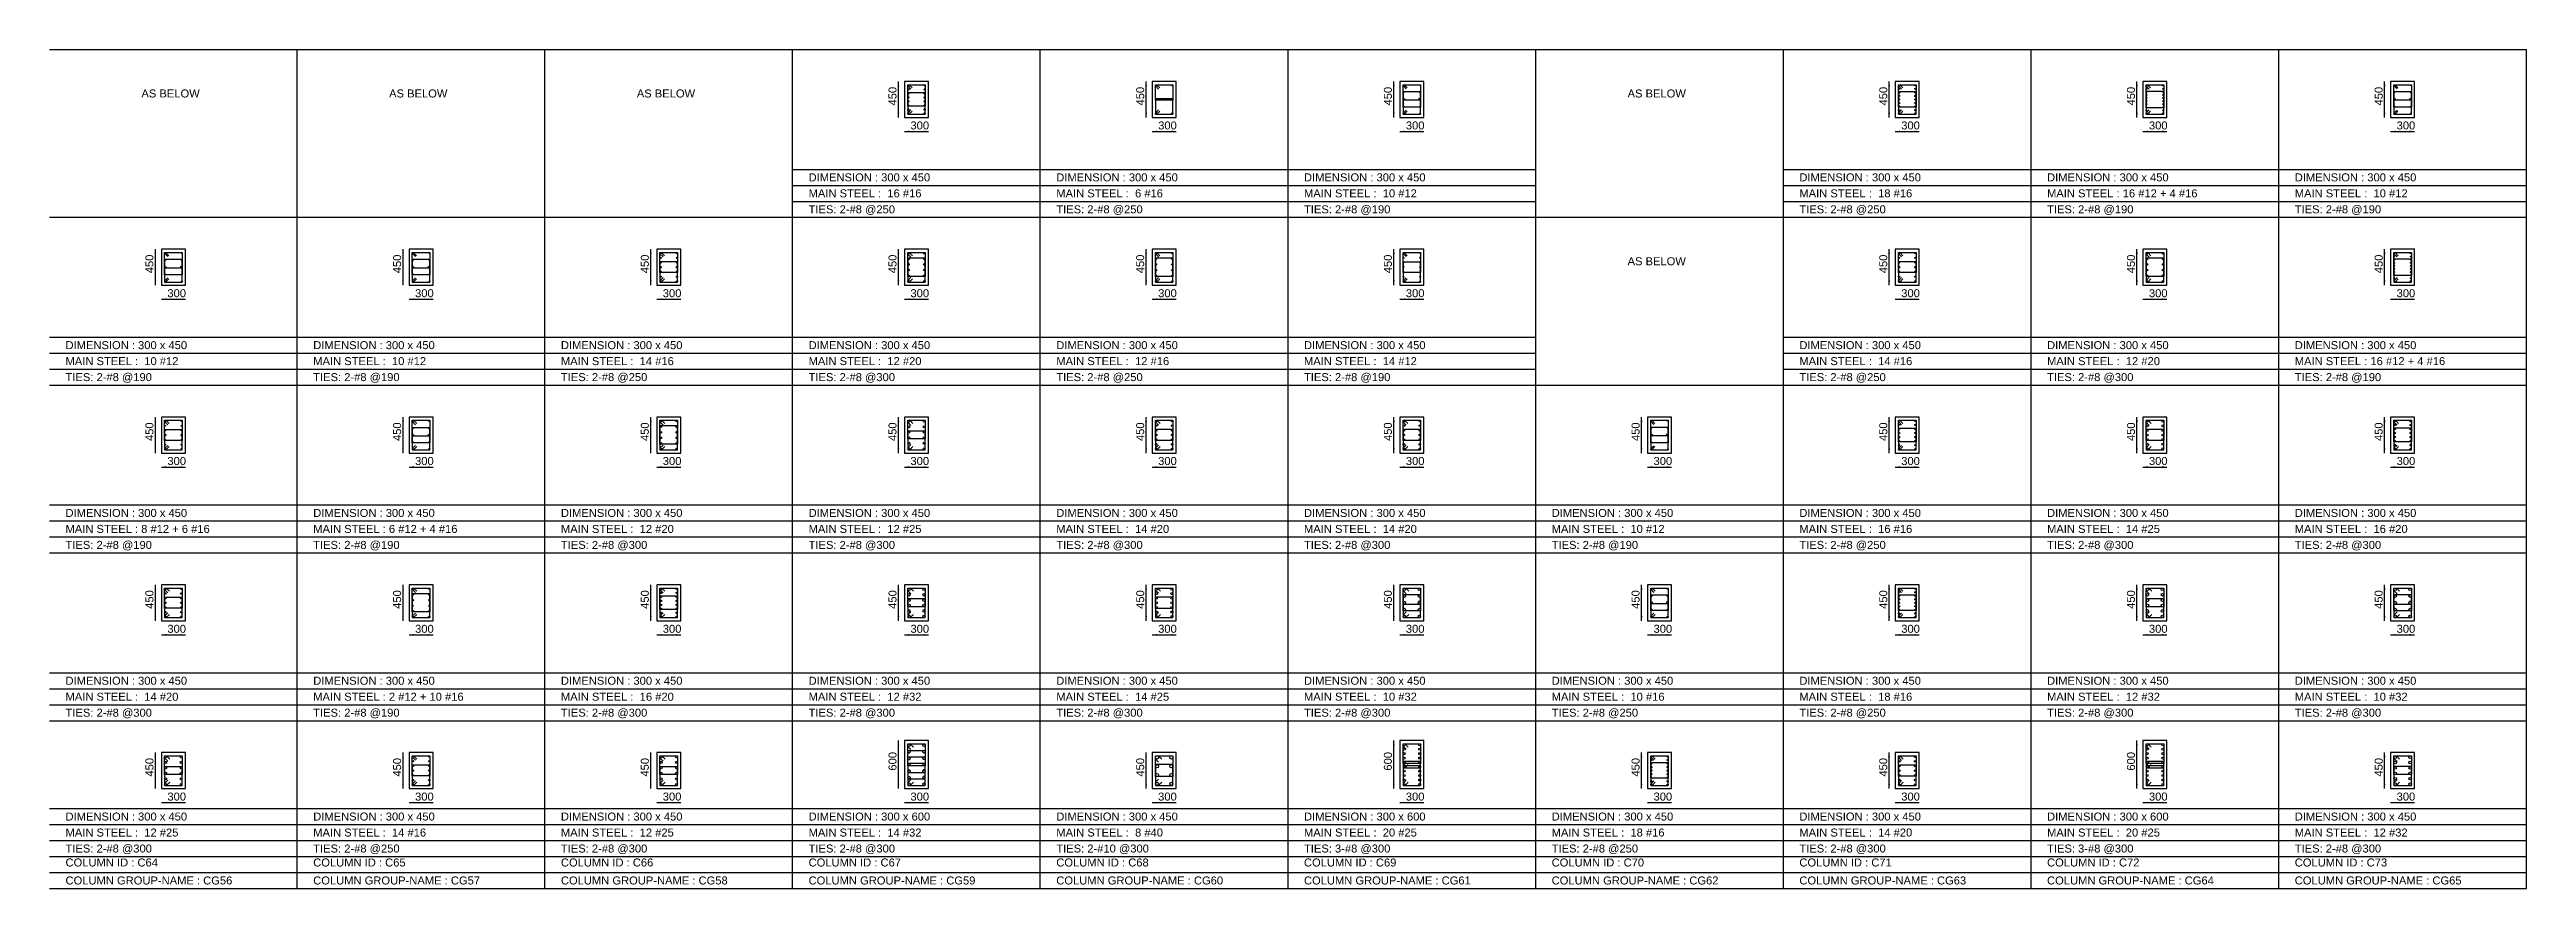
# Model space of a CAD drawing. Extents: x 28 to 264, y -211 to 74.
# Drawn here: x 201.88 to 232.88, y 62.88 to 73.38 of the extents above; entities that cross this region are included whole.
import ezdxf

# ---------------------------------------------------------------- set-up
doc = ezdxf.new("R2010")
doc.units = 0
for name, color, linetype in [('Border', 7, 'CONTINUOUS'), ('Column_Group_Name', 3, 'CONTINUOUS'), ('Column_ID', 4, 'CONTINUOUS'), ('ColumnBars', 1, 'CONTINUOUS'), ('ColumnBars1', 1, 'CONTINUOUS'), ('ColumnCrossSection', 7, 'CONTINUOUS'), ('Dim_All', 7, 'CONTINUOUS'), ('Dimensions', 7, 'CONTINUOUS'), ('Links', 2, 'CONTINUOUS'), ('MainSteel', 1, 'CONTINUOUS'), ('Text_AsBelow', 7, 'CONTINUOUS')]:
    doc.layers.add(name, color=color, linetype=linetype)
doc.styles.add('STRUDS_Arial', font='ARIAL.TTF', dxfattribs={"height": 0.04})

msp = doc.modelspace()

# ---------------------------------------------------------------- texts
at = {"layer": 'Column_Group_Name', "style": 'STRUDS_Arial'}
for s, p in [('COLUMN GROUP-NAME : CG56', (202.078, 62.93)), ('COLUMN GROUP-NAME : CG57', (205.178, 62.93)), ('COLUMN GROUP-NAME : CG58', (208.278, 62.93)), ('COLUMN GROUP-NAME : CG59', (211.378, 62.93)), ('COLUMN GROUP-NAME : CG60', (214.478, 62.93)), ('COLUMN GROUP-NAME : CG61', (217.578, 62.93)), ('COLUMN GROUP-NAME : CG62', (220.678, 62.93)), ('COLUMN GROUP-NAME : CG63', (223.778, 62.93)), ('COLUMN GROUP-NAME : CG64', (226.878, 62.93)), ('COLUMN GROUP-NAME : CG65', (229.978, 62.93))]:
    msp.add_text(s, height=0.1, dxfattribs=at).set_placement(p)
at = {"layer": 'Column_ID', "style": 'STRUDS_Arial'}
for s, p in [('COLUMN ID : C64', (202.078, 63.155)), ('COLUMN ID : C65', (205.178, 63.155)), ('COLUMN ID : C66', (208.278, 63.155)), ('COLUMN ID : C67', (211.378, 63.155)), ('COLUMN ID : C68', (214.478, 63.155)), ('COLUMN ID : C69', (217.578, 63.155)), ('COLUMN ID : C70', (220.678, 63.155)), ('COLUMN ID : C71', (223.778, 63.155)), ('COLUMN ID : C72', (226.878, 63.155)), ('COLUMN ID : C73', (229.978, 63.155))]:
    msp.add_text(s, height=0.1, dxfattribs=at).set_placement(p)
at = {"layer": 'Dimensions', "style": 'STRUDS_Arial'}
for s, p in [('450', (212.478, 72.68)), ('450', (215.578, 72.68)), ('450', (218.678, 72.68)), ('450', (224.878, 72.68)), ('450', (227.978, 72.68)), ('450', (231.078, 72.68)), ('450', (203.178, 70.58)), ('450', (206.278, 70.58)), ('450', (209.378, 70.58)), ('450', (212.478, 70.58)), ('450', (215.578, 70.58)), ('450', (218.678, 70.58)), ('450', (224.878, 70.58)), ('450', (227.978, 70.58)), ('450', (231.078, 70.58)), ('450', (203.178, 68.48)), ('450', (206.278, 68.48)), ('450', (209.378, 68.48)), ('450', (212.478, 68.48)), ('450', (215.578, 68.48)), ('450', (218.678, 68.48)), ('450', (221.778, 68.48)), ('450', (224.878, 68.48)), ('450', (227.978, 68.48)), ('450', (231.078, 68.48)), ('450', (203.178, 66.38)), ('450', (206.278, 66.38)), ('450', (209.378, 66.38)), ('450', (212.478, 66.38)), ('450', (215.578, 66.38)), ('450', (218.678, 66.38)), ('450', (221.778, 66.38)), ('450', (224.878, 66.38)), ('450', (227.978, 66.38)), ('450', (231.078, 66.38)), ('450', (203.178, 64.28)), ('450', (206.278, 64.28)), ('450', (209.378, 64.28)), ('600', (212.478, 64.355)), ('450', (215.578, 64.28)), ('600', (218.678, 64.355)), ('450', (221.778, 64.28)), ('450', (224.878, 64.28)), ('600', (227.978, 64.355)), ('450', (231.078, 64.28))]:
    msp.add_text(s, height=0.1, rotation=90, dxfattribs=at).set_placement(p)
for s, p in [('300', (212.653, 72.38)), ('300', (215.753, 72.38)), ('300', (218.853, 72.38)), ('300', (225.053, 72.38)), ('300', (228.153, 72.38)), ('300', (231.253, 72.38)), ('DIMENSION : 300 x 450', (211.378, 71.73)), ('DIMENSION : 300 x 450', (214.478, 71.73)), ('DIMENSION : 300 x 450', (217.578, 71.73)), ('DIMENSION : 300 x 450', (223.778, 71.73)), ('DIMENSION : 300 x 450', (226.878, 71.73)), ('DIMENSION : 300 x 450', (229.978, 71.73)), ('300', (203.353, 70.28)), ('300', (206.453, 70.28)), ('300', (209.553, 70.28)), ('300', (212.653, 70.28)), ('300', (215.753, 70.28)), ('300', (218.853, 70.28)), ('300', (225.053, 70.28)), ('300', (228.153, 70.28)), ('300', (231.253, 70.28)), ('DIMENSION : 300 x 450', (202.078, 69.63)), ('DIMENSION : 300 x 450', (205.178, 69.63)), ('DIMENSION : 300 x 450', (208.278, 69.63)), ('DIMENSION : 300 x 450', (211.378, 69.63)), ('DIMENSION : 300 x 450', (214.478, 69.63)), ('DIMENSION : 300 x 450', (217.578, 69.63)), ('DIMENSION : 300 x 450', (223.778, 69.63)), ('DIMENSION : 300 x 450', (226.878, 69.63)), ('DIMENSION : 300 x 450', (229.978, 69.63)), ('300', (203.353, 68.18)), ('300', (206.453, 68.18)), ('300', (209.553, 68.18)), ('300', (212.653, 68.18)), ('300', (215.753, 68.18)), ('300', (218.853, 68.18)), ('300', (221.953, 68.18)), ('300', (225.053, 68.18)), ('300', (228.153, 68.18)), ('300', (231.253, 68.18)), ('DIMENSION : 300 x 450', (202.078, 67.53)), ('DIMENSION : 300 x 450', (205.178, 67.53)), ('DIMENSION : 300 x 450', (208.278, 67.53)), ('DIMENSION : 300 x 450', (211.378, 67.53)), ('DIMENSION : 300 x 450', (214.478, 67.53)), ('DIMENSION : 300 x 450', (217.578, 67.53)), ('DIMENSION : 300 x 450', (220.678, 67.53)), ('DIMENSION : 300 x 450', (223.778, 67.53)), ('DIMENSION : 300 x 450', (226.878, 67.53)), ('DIMENSION : 300 x 450', (229.978, 67.53)), ('300', (203.353, 66.08)), ('300', (206.453, 66.08)), ('300', (209.553, 66.08)), ('300', (212.653, 66.08)), ('300', (215.753, 66.08)), ('300', (218.853, 66.08)), ('300', (221.953, 66.08)), ('300', (225.053, 66.08)), ('300', (228.153, 66.08)), ('300', (231.253, 66.08)), ('DIMENSION : 300 x 450', (202.078, 65.43)), ('DIMENSION : 300 x 450', (205.178, 65.43)), ('DIMENSION : 300 x 450', (208.278, 65.43)), ('DIMENSION : 300 x 450', (211.378, 65.43)), ('DIMENSION : 300 x 450', (214.478, 65.43)), ('DIMENSION : 300 x 450', (217.578, 65.43)), ('DIMENSION : 300 x 450', (220.678, 65.43)), ('DIMENSION : 300 x 450', (223.778, 65.43)), ('DIMENSION : 300 x 450', (226.878, 65.43)), ('DIMENSION : 300 x 450', (229.978, 65.43)), ('300', (203.353, 63.98)), ('300', (206.453, 63.98)), ('300', (209.553, 63.98)), ('300', (212.653, 63.98)), ('300', (215.753, 63.98)), ('300', (218.853, 63.98)), ('300', (221.953, 63.98)), ('300', (225.053, 63.98)), ('300', (228.153, 63.98)), ('300', (231.253, 63.98)), ('DIMENSION : 300 x 450', (202.078, 63.73)), ('DIMENSION : 300 x 450', (205.178, 63.73)), ('DIMENSION : 300 x 450', (208.278, 63.73)), ('DIMENSION : 300 x 600', (211.378, 63.73)), ('DIMENSION : 300 x 450', (214.478, 63.73)), ('DIMENSION : 300 x 600', (217.578, 63.73)), ('DIMENSION : 300 x 450', (220.678, 63.73)), ('DIMENSION : 300 x 450', (223.778, 63.73)), ('DIMENSION : 300 x 600', (226.878, 63.73)), ('DIMENSION : 300 x 450', (229.978, 63.73))]:
    msp.add_text(s, height=0.1, dxfattribs=at).set_placement(p)
at = {"layer": 'Links', "style": 'STRUDS_Arial'}
for s, p in [('TIES: 2-#8 @250', (211.378, 71.33)), ('TIES: 2-#8 @250', (214.478, 71.33)), ('TIES: 2-#8 @190', (217.578, 71.33)), ('TIES: 2-#8 @250', (223.778, 71.33)), ('TIES: 2-#8 @190', (226.878, 71.33)), ('TIES: 2-#8 @190', (229.978, 71.33)), ('TIES: 2-#8 @190', (202.078, 69.23)), ('TIES: 2-#8 @190', (205.178, 69.23)), ('TIES: 2-#8 @250', (208.278, 69.23)), ('TIES: 2-#8 @300', (211.378, 69.23)), ('TIES: 2-#8 @250', (214.478, 69.23)), ('TIES: 2-#8 @190', (217.578, 69.23)), ('TIES: 2-#8 @250', (223.778, 69.23)), ('TIES: 2-#8 @300', (226.878, 69.23)), ('TIES: 2-#8 @190', (229.978, 69.23)), ('TIES: 2-#8 @190', (202.078, 67.13)), ('TIES: 2-#8 @190', (205.178, 67.13)), ('TIES: 2-#8 @300', (208.278, 67.13)), ('TIES: 2-#8 @300', (211.378, 67.13)), ('TIES: 2-#8 @300', (214.478, 67.13)), ('TIES: 2-#8 @300', (217.578, 67.13)), ('TIES: 2-#8 @190', (220.678, 67.13)), ('TIES: 2-#8 @250', (223.778, 67.13)), ('TIES: 2-#8 @300', (226.878, 67.13)), ('TIES: 2-#8 @300', (229.978, 67.13)), ('TIES: 2-#8 @300', (202.078, 65.03)), ('TIES: 2-#8 @190', (205.178, 65.03)), ('TIES: 2-#8 @300', (208.278, 65.03)), ('TIES: 2-#8 @300', (211.378, 65.03)), ('TIES: 2-#8 @300', (214.478, 65.03)), ('TIES: 2-#8 @300', (217.578, 65.03)), ('TIES: 2-#8 @250', (220.678, 65.03)), ('TIES: 2-#8 @250', (223.778, 65.03)), ('TIES: 2-#8 @300', (226.878, 65.03)), ('TIES: 2-#8 @300', (229.978, 65.03)), ('TIES: 2-#8 @300', (202.078, 63.33)), ('TIES: 2-#8 @250', (205.178, 63.33)), ('TIES: 2-#8 @300', (208.278, 63.33)), ('TIES: 2-#8 @300', (211.378, 63.33)), ('TIES: 2-#10 @300', (214.478, 63.33)), ('TIES: 3-#8 @300', (217.578, 63.33)), ('TIES: 2-#8 @250', (220.678, 63.33)), ('TIES: 2-#8 @300', (223.778, 63.33)), ('TIES: 3-#8 @300', (226.878, 63.33)), ('TIES: 2-#8 @300', (229.978, 63.33))]:
    msp.add_text(s, height=0.1, dxfattribs=at).set_placement(p)
at = {"layer": 'MainSteel', "style": 'STRUDS_Arial'}
for s, p in [('MAIN STEEL :  16 #16', (211.378, 71.53)), ('MAIN STEEL :  6 #16', (214.478, 71.53)), ('MAIN STEEL :  10 #12', (217.578, 71.53)), ('MAIN STEEL :  18 #16', (223.778, 71.53)), ('MAIN STEEL : 16 #12 + 4 #16 ', (226.878, 71.53)), ('MAIN STEEL :  10 #12', (229.978, 71.53)), ('MAIN STEEL :  10 #12', (202.078, 69.43)), ('MAIN STEEL :  10 #12', (205.178, 69.43)), ('MAIN STEEL :  14 #16', (208.278, 69.43)), ('MAIN STEEL :  12 #20', (211.378, 69.43)), ('MAIN STEEL :  12 #16', (214.478, 69.43)), ('MAIN STEEL :  14 #12', (217.578, 69.43)), ('MAIN STEEL :  14 #16', (223.778, 69.43)), ('MAIN STEEL :  12 #20', (226.878, 69.43)), ('MAIN STEEL : 16 #12 + 4 #16 ', (229.978, 69.43)), ('MAIN STEEL : 8 #12 + 6 #16 ', (202.078, 67.33)), ('MAIN STEEL : 6 #12 + 4 #16 ', (205.178, 67.33)), ('MAIN STEEL :  12 #20', (208.278, 67.33)), ('MAIN STEEL :  12 #25', (211.378, 67.33)), ('MAIN STEEL :  14 #20', (214.478, 67.33)), ('MAIN STEEL :  14 #20', (217.578, 67.33)), ('MAIN STEEL :  10 #12', (220.678, 67.33)), ('MAIN STEEL :  16 #16', (223.778, 67.33)), ('MAIN STEEL :  14 #25', (226.878, 67.33)), ('MAIN STEEL :  16 #20', (229.978, 67.33)), ('MAIN STEEL :  14 #20', (202.078, 65.23)), ('MAIN STEEL : 2 #12 + 10 #16 ', (205.178, 65.23)), ('MAIN STEEL :  16 #20', (208.278, 65.23)), ('MAIN STEEL :  12 #32', (211.378, 65.23)), ('MAIN STEEL :  14 #25', (214.478, 65.23)), ('MAIN STEEL :  10 #32', (217.578, 65.23)), ('MAIN STEEL :  10 #16', (220.678, 65.23)), ('MAIN STEEL :  18 #16', (223.778, 65.23)), ('MAIN STEEL :  12 #32', (226.878, 65.23)), ('MAIN STEEL :  10 #32', (229.978, 65.23)), ('MAIN STEEL :  12 #25', (202.078, 63.53)), ('MAIN STEEL :  14 #16', (205.178, 63.53)), ('MAIN STEEL :  12 #25', (208.278, 63.53)), ('MAIN STEEL :  14 #32', (211.378, 63.53)), ('MAIN STEEL :  8 #40', (214.478, 63.53)), ('MAIN STEEL :  20 #25', (217.578, 63.53)), ('MAIN STEEL :  18 #16', (220.678, 63.53)), ('MAIN STEEL :  14 #20', (223.778, 63.53)), ('MAIN STEEL :  20 #25', (226.878, 63.53)), ('MAIN STEEL :  12 #32', (229.978, 63.53))]:
    msp.add_text(s, height=0.1, dxfattribs=at).set_placement(p)
at = {"layer": 'Text_AsBelow', "style": 'STRUDS_Arial'}
for p in [(203.028, 72.78), (206.128, 72.78), (209.228, 72.78), (221.628, 72.78), (221.628, 70.68)]:
    msp.add_text('AS BELOW', height=0.1, dxfattribs=at).set_placement(p)

# ---------------------------------------------------------------- linework, layer by layer
at = {"layer": 'Border'}
for p, q in [((201.878, 73.38), (204.978, 73.38)), ((204.978, 71.28), (204.978, 73.38)), ((204.978, 71.28), (204.978, 73.38)), ((204.978, 73.38), (208.078, 73.38)), ((208.078, 71.28), (208.078, 73.38)), ((208.078, 71.28), (208.078, 73.38)), ((208.078, 73.38), (211.178, 73.38)), ((211.178, 71.28), (211.178, 73.38)), ((211.178, 71.28), (211.178, 73.38)), ((211.178, 73.38), (214.278, 73.38)), ((214.278, 71.28), (214.278, 73.38)), ((214.278, 71.28), (214.278, 73.38)), ((214.278, 73.38), (217.378, 73.38)), ((217.378, 71.28), (217.378, 73.38)), ((217.378, 71.28), (217.378, 73.38)), ((217.378, 73.38), (220.478, 73.38)), ((220.478, 71.28), (220.478, 73.38)), ((220.478, 71.28), (220.478, 73.38)), ((220.478, 73.38), (223.578, 73.38)), ((223.578, 71.28), (223.578, 73.38)), ((223.578, 71.28), (223.578, 73.38)), ((223.578, 73.38), (226.678, 73.38)), ((226.678, 71.28), (226.678, 73.38)), ((226.678, 71.28), (226.678, 73.38)), ((226.678, 73.38), (229.778, 73.38)), ((229.778, 71.28), (229.778, 73.38)), ((229.778, 71.28), (229.778, 73.38)), ((229.778, 73.38), (232.878, 73.38)), ((232.878, 71.28), (232.878, 73.38)), ((232.878, 71.28), (232.878, 73.38)), ((211.178, 71.88), (214.278, 71.88)), ((211.178, 71.68), (214.278, 71.68)), ((214.278, 71.88), (217.378, 71.88)), ((214.278, 71.68), (217.378, 71.68)), ((217.378, 71.88), (220.478, 71.88)), ((217.378, 71.68), (220.478, 71.68)), ((223.578, 71.88), (226.678, 71.88)), ((223.578, 71.68), (226.678, 71.68)), ((226.678, 71.88), (229.778, 71.88)), ((226.678, 71.68), (229.778, 71.68)), ((229.778, 71.88), (232.878, 71.88)), ((229.778, 71.68), (232.878, 71.68)), ((211.178, 71.48), (214.278, 71.48)), ((214.278, 71.48), (217.378, 71.48)), ((217.378, 71.48), (220.478, 71.48)), ((223.578, 71.48), (226.678, 71.48)), ((226.678, 71.48), (229.778, 71.48)), ((229.778, 71.48), (232.878, 71.48)), ((201.878, 71.28), (204.978, 71.28)), ((204.978, 69.18), (204.978, 71.28)), ((204.978, 69.18), (204.978, 71.28)), ((204.978, 71.28), (208.078, 71.28)), ((208.078, 69.18), (208.078, 71.28)), ((208.078, 69.18), (208.078, 71.28)), ((208.078, 71.28), (211.178, 71.28)), ((211.178, 69.18), (211.178, 71.28)), ((211.178, 69.18), (211.178, 71.28)), ((211.178, 71.28), (214.278, 71.28)), ((211.178, 71.28), (214.278, 71.28)), ((214.278, 69.18), (214.278, 71.28)), ((214.278, 69.18), (214.278, 71.28)), ((214.278, 71.28), (217.378, 71.28)), ((214.278, 71.28), (217.378, 71.28)), ((217.378, 69.18), (217.378, 71.28)), ((217.378, 69.18), (217.378, 71.28)), ((217.378, 71.28), (220.478, 71.28)), ((217.378, 71.28), (220.478, 71.28)), ((220.478, 69.18), (220.478, 71.28)), ((220.478, 69.18), (220.478, 71.28)), ((220.478, 71.28), (223.578, 71.28)), ((223.578, 69.18), (223.578, 71.28)), ((223.578, 69.18), (223.578, 71.28)), ((223.578, 71.28), (226.678, 71.28)), ((223.578, 71.28), (226.678, 71.28)), ((226.678, 69.18), (226.678, 71.28)), ((226.678, 69.18), (226.678, 71.28)), ((226.678, 71.28), (229.778, 71.28)), ((226.678, 71.28), (229.778, 71.28)), ((229.778, 69.18), (229.778, 71.28)), ((229.778, 69.18), (229.778, 71.28)), ((229.778, 71.28), (232.878, 71.28)), ((229.778, 71.28), (232.878, 71.28)), ((232.878, 69.18), (232.878, 71.28)), ((232.878, 69.18), (232.878, 71.28)), ((201.878, 69.78), (204.978, 69.78)), ((204.978, 69.78), (208.078, 69.78)), ((208.078, 69.78), (211.178, 69.78)), ((211.178, 69.78), (214.278, 69.78)), ((214.278, 69.78), (217.378, 69.78)), ((217.378, 69.78), (220.478, 69.78)), ((223.578, 69.78), (226.678, 69.78)), ((226.678, 69.78), (229.778, 69.78)), ((229.778, 69.78), (232.878, 69.78)), ((201.878, 69.58), (204.978, 69.58)), ((204.978, 69.58), (208.078, 69.58)), ((208.078, 69.58), (211.178, 69.58)), ((211.178, 69.58), (214.278, 69.58)), ((214.278, 69.58), (217.378, 69.58)), ((217.378, 69.58), (220.478, 69.58)), ((223.578, 69.58), (226.678, 69.58)), ((226.678, 69.58), (229.778, 69.58)), ((229.778, 69.58), (232.878, 69.58)), ((201.878, 69.38), (204.978, 69.38)), ((201.878, 69.18), (204.978, 69.18)), ((201.878, 69.18), (204.978, 69.18)), ((204.978, 69.38), (208.078, 69.38)), ((204.978, 67.08), (204.978, 69.18)), ((204.978, 67.08), (204.978, 69.18)), ((204.978, 69.18), (208.078, 69.18)), ((204.978, 69.18), (208.078, 69.18)), ((208.078, 69.38), (211.178, 69.38)), ((208.078, 67.08), (208.078, 69.18)), ((208.078, 67.08), (208.078, 69.18)), ((208.078, 69.18), (211.178, 69.18)), ((208.078, 69.18), (211.178, 69.18)), ((211.178, 69.38), (214.278, 69.38)), ((211.178, 67.08), (211.178, 69.18)), ((211.178, 67.08), (211.178, 69.18)), ((211.178, 69.18), (214.278, 69.18)), ((211.178, 69.18), (214.278, 69.18)), ((214.278, 69.38), (217.378, 69.38)), ((214.278, 67.08), (214.278, 69.18)), ((214.278, 67.08), (214.278, 69.18)), ((214.278, 69.18), (217.378, 69.18)), ((214.278, 69.18), (217.378, 69.18)), ((217.378, 69.38), (220.478, 69.38)), ((217.378, 67.08), (217.378, 69.18)), ((217.378, 67.08), (217.378, 69.18)), ((217.378, 69.18), (220.478, 69.18)), ((217.378, 69.18), (220.478, 69.18)), ((220.478, 67.08), (220.478, 69.18)), ((220.478, 67.08), (220.478, 69.18)), ((220.478, 69.18), (223.578, 69.18)), ((223.578, 69.38), (226.678, 69.38)), ((223.578, 67.08), (223.578, 69.18)), ((223.578, 67.08), (223.578, 69.18)), ((223.578, 69.18), (226.678, 69.18)), ((223.578, 69.18), (226.678, 69.18)), ((226.678, 69.38), (229.778, 69.38)), ((226.678, 67.08), (226.678, 69.18)), ((226.678, 67.08), (226.678, 69.18)), ((226.678, 69.18), (229.778, 69.18)), ((226.678, 69.18), (229.778, 69.18)), ((229.778, 69.38), (232.878, 69.38)), ((229.778, 67.08), (229.778, 69.18)), ((229.778, 67.08), (229.778, 69.18)), ((229.778, 69.18), (232.878, 69.18)), ((229.778, 69.18), (232.878, 69.18)), ((232.878, 67.08), (232.878, 69.18)), ((232.878, 67.08), (232.878, 69.18)), ((201.878, 67.68), (204.978, 67.68)), ((204.978, 67.68), (208.078, 67.68)), ((208.078, 67.68), (211.178, 67.68)), ((211.178, 67.68), (214.278, 67.68)), ((214.278, 67.68), (217.378, 67.68)), ((217.378, 67.68), (220.478, 67.68)), ((220.478, 67.68), (223.578, 67.68)), ((223.578, 67.68), (226.678, 67.68)), ((226.678, 67.68), (229.778, 67.68)), ((229.778, 67.68), (232.878, 67.68)), ((201.878, 67.48), (204.978, 67.48)), ((201.878, 67.28), (204.978, 67.28)), ((204.978, 67.48), (208.078, 67.48)), ((204.978, 67.28), (208.078, 67.28)), ((208.078, 67.48), (211.178, 67.48)), ((208.078, 67.28), (211.178, 67.28)), ((211.178, 67.48), (214.278, 67.48)), ((211.178, 67.28), (214.278, 67.28)), ((214.278, 67.48), (217.378, 67.48)), ((214.278, 67.28), (217.378, 67.28)), ((217.378, 67.48), (220.478, 67.48)), ((217.378, 67.28), (220.478, 67.28)), ((220.478, 67.48), (223.578, 67.48)), ((220.478, 67.28), (223.578, 67.28)), ((223.578, 67.48), (226.678, 67.48)), ((223.578, 67.28), (226.678, 67.28)), ((226.678, 67.48), (229.778, 67.48)), ((226.678, 67.28), (229.778, 67.28)), ((229.778, 67.48), (232.878, 67.48)), ((229.778, 67.28), (232.878, 67.28)), ((201.878, 67.08), (204.978, 67.08)), ((201.878, 67.08), (204.978, 67.08)), ((204.978, 64.98), (204.978, 67.08)), ((204.978, 64.98), (204.978, 67.08)), ((204.978, 67.08), (208.078, 67.08)), ((204.978, 67.08), (208.078, 67.08)), ((208.078, 64.98), (208.078, 67.08)), ((208.078, 64.98), (208.078, 67.08)), ((208.078, 67.08), (211.178, 67.08)), ((208.078, 67.08), (211.178, 67.08)), ((211.178, 64.98), (211.178, 67.08)), ((211.178, 64.98), (211.178, 67.08)), ((211.178, 67.08), (214.278, 67.08)), ((211.178, 67.08), (214.278, 67.08)), ((214.278, 64.98), (214.278, 67.08)), ((214.278, 64.98), (214.278, 67.08)), ((214.278, 67.08), (217.378, 67.08)), ((214.278, 67.08), (217.378, 67.08)), ((217.378, 64.98), (217.378, 67.08)), ((217.378, 64.98), (217.378, 67.08)), ((217.378, 67.08), (220.478, 67.08)), ((217.378, 67.08), (220.478, 67.08)), ((220.478, 64.98), (220.478, 67.08)), ((220.478, 64.98), (220.478, 67.08)), ((220.478, 67.08), (223.578, 67.08)), ((220.478, 67.08), (223.578, 67.08)), ((223.578, 64.98), (223.578, 67.08)), ((223.578, 64.98), (223.578, 67.08)), ((223.578, 67.08), (226.678, 67.08)), ((223.578, 67.08), (226.678, 67.08)), ((226.678, 64.98), (226.678, 67.08)), ((226.678, 64.98), (226.678, 67.08)), ((226.678, 67.08), (229.778, 67.08)), ((226.678, 67.08), (229.778, 67.08)), ((229.778, 64.98), (229.778, 67.08)), ((229.778, 64.98), (229.778, 67.08)), ((229.778, 67.08), (232.878, 67.08)), ((229.778, 67.08), (232.878, 67.08)), ((232.878, 64.98), (232.878, 67.08)), ((232.878, 64.98), (232.878, 67.08)), ((201.878, 65.58), (204.978, 65.58)), ((204.978, 65.58), (208.078, 65.58)), ((208.078, 65.58), (211.178, 65.58)), ((211.178, 65.58), (214.278, 65.58)), ((214.278, 65.58), (217.378, 65.58)), ((217.378, 65.58), (220.478, 65.58)), ((220.478, 65.58), (223.578, 65.58)), ((223.578, 65.58), (226.678, 65.58)), ((226.678, 65.58), (229.778, 65.58)), ((229.778, 65.58), (232.878, 65.58)), ((201.878, 65.38), (204.978, 65.38)), ((201.878, 65.18), (204.978, 65.18)), ((204.978, 65.38), (208.078, 65.38)), ((204.978, 65.18), (208.078, 65.18)), ((208.078, 65.38), (211.178, 65.38)), ((208.078, 65.18), (211.178, 65.18)), ((211.178, 65.38), (214.278, 65.38)), ((211.178, 65.18), (214.278, 65.18)), ((214.278, 65.38), (217.378, 65.38)), ((214.278, 65.18), (217.378, 65.18)), ((217.378, 65.38), (220.478, 65.38)), ((217.378, 65.18), (220.478, 65.18)), ((220.478, 65.38), (223.578, 65.38)), ((220.478, 65.18), (223.578, 65.18)), ((223.578, 65.38), (226.678, 65.38)), ((223.578, 65.18), (226.678, 65.18)), ((226.678, 65.38), (229.778, 65.38)), ((226.678, 65.18), (229.778, 65.18)), ((229.778, 65.38), (232.878, 65.38)), ((229.778, 65.18), (232.878, 65.18)), ((201.878, 64.98), (204.978, 64.98)), ((201.878, 64.98), (204.978, 64.98)), ((204.978, 62.88), (204.978, 64.98)), ((204.978, 62.88), (204.978, 64.98)), ((204.978, 64.98), (208.078, 64.98)), ((204.978, 64.98), (208.078, 64.98)), ((208.078, 62.88), (208.078, 64.98)), ((208.078, 62.88), (208.078, 64.98)), ((208.078, 64.98), (211.178, 64.98)), ((208.078, 64.98), (211.178, 64.98)), ((211.178, 62.88), (211.178, 64.98)), ((211.178, 62.88), (211.178, 64.98)), ((211.178, 64.98), (214.278, 64.98)), ((211.178, 64.98), (214.278, 64.98)), ((214.278, 62.88), (214.278, 64.98)), ((214.278, 62.88), (214.278, 64.98)), ((214.278, 64.98), (217.378, 64.98)), ((214.278, 64.98), (217.378, 64.98)), ((217.378, 62.88), (217.378, 64.98)), ((217.378, 62.88), (217.378, 64.98)), ((217.378, 64.98), (220.478, 64.98)), ((217.378, 64.98), (220.478, 64.98)), ((220.478, 62.88), (220.478, 64.98)), ((220.478, 62.88), (220.478, 64.98)), ((220.478, 64.98), (223.578, 64.98)), ((220.478, 64.98), (223.578, 64.98)), ((223.578, 62.88), (223.578, 64.98)), ((223.578, 62.88), (223.578, 64.98)), ((223.578, 64.98), (226.678, 64.98)), ((223.578, 64.98), (226.678, 64.98)), ((226.678, 62.88), (226.678, 64.98)), ((226.678, 62.88), (226.678, 64.98)), ((226.678, 64.98), (229.778, 64.98)), ((226.678, 64.98), (229.778, 64.98)), ((229.778, 62.88), (229.778, 64.98)), ((229.778, 62.88), (229.778, 64.98)), ((229.778, 64.98), (232.878, 64.98)), ((229.778, 64.98), (232.878, 64.98)), ((232.878, 62.88), (232.878, 64.98)), ((232.878, 62.88), (232.878, 64.98)), ((201.878, 63.88), (204.978, 63.88)), ((204.978, 63.88), (208.078, 63.88)), ((208.078, 63.88), (211.178, 63.88)), ((211.178, 63.88), (214.278, 63.88)), ((214.278, 63.88), (217.378, 63.88)), ((217.378, 63.88), (220.478, 63.88)), ((220.478, 63.88), (223.578, 63.88)), ((223.578, 63.88), (226.678, 63.88)), ((226.678, 63.88), (229.778, 63.88)), ((229.778, 63.88), (232.878, 63.88)), ((201.878, 63.68), (204.978, 63.68)), ((204.978, 63.68), (208.078, 63.68)), ((208.078, 63.68), (211.178, 63.68)), ((211.178, 63.68), (214.278, 63.68)), ((214.278, 63.68), (217.378, 63.68)), ((217.378, 63.68), (220.478, 63.68)), ((220.478, 63.68), (223.578, 63.68)), ((223.578, 63.68), (226.678, 63.68)), ((226.678, 63.68), (229.778, 63.68)), ((229.778, 63.68), (232.878, 63.68)), ((201.878, 63.48), (204.978, 63.48)), ((201.878, 63.28), (204.978, 63.28)), ((204.978, 63.48), (208.078, 63.48)), ((204.978, 63.28), (208.078, 63.28)), ((208.078, 63.48), (211.178, 63.48)), ((208.078, 63.28), (211.178, 63.28)), ((211.178, 63.48), (214.278, 63.48)), ((211.178, 63.28), (214.278, 63.28)), ((214.278, 63.48), (217.378, 63.48)), ((214.278, 63.28), (217.378, 63.28)), ((217.378, 63.48), (220.478, 63.48)), ((217.378, 63.28), (220.478, 63.28)), ((220.478, 63.48), (223.578, 63.48)), ((220.478, 63.28), (223.578, 63.28)), ((223.578, 63.48), (226.678, 63.48)), ((223.578, 63.28), (226.678, 63.28)), ((226.678, 63.48), (229.778, 63.48)), ((226.678, 63.28), (229.778, 63.28)), ((229.778, 63.48), (232.878, 63.48)), ((229.778, 63.28), (232.878, 63.28)), ((201.878, 63.08), (204.978, 63.08)), ((204.978, 63.08), (208.078, 63.08)), ((208.078, 63.08), (211.178, 63.08)), ((211.178, 63.08), (214.278, 63.08)), ((214.278, 63.08), (217.378, 63.08)), ((217.378, 63.08), (220.478, 63.08)), ((220.478, 63.08), (223.578, 63.08)), ((223.578, 63.08), (226.678, 63.08)), ((226.678, 63.08), (229.778, 63.08)), ((229.778, 63.08), (232.878, 63.08)), ((201.878, 62.88), (204.978, 62.88)), ((204.978, 62.88), (208.078, 62.88)), ((208.078, 62.88), (211.178, 62.88)), ((211.178, 62.88), (214.278, 62.88)), ((214.278, 62.88), (217.378, 62.88)), ((217.378, 62.88), (220.478, 62.88)), ((220.478, 62.88), (223.578, 62.88)), ((223.578, 62.88), (226.678, 62.88)), ((226.678, 62.88), (229.778, 62.88)), ((229.778, 62.88), (232.878, 62.88))]:
    msp.add_line(p, q, dxfattribs=at)
at = {"layer": 'ColumnBars'}
for centre, radius in [((212.626, 72.932), 0.008), ((212.626, 72.8814), 0.008), ((212.83, 72.932), 0.008), ((212.83, 72.8814), 0.008), ((215.726, 72.932), 0.008), ((215.93, 72.932), 0.008), ((218.824, 72.934), 0.006), ((218.824, 72.8445), 0.006), ((219.032, 72.934), 0.006), ((219.032, 72.8445), 0.006), ((225.026, 72.932), 0.008), ((225.026, 72.8877), 0.008), ((225.026, 72.8435), 0.008), ((225.23, 72.932), 0.008), ((225.23, 72.8877), 0.008), ((225.23, 72.8435), 0.008), ((228.124, 72.8891), 0.006), ((228.124, 72.8502), 0.006), ((228.33, 72.8891), 0.006), ((228.33, 72.8502), 0.006), ((231.224, 72.934), 0.006), ((231.224, 72.8445), 0.006), ((231.432, 72.934), 0.006), ((231.432, 72.8445), 0.006), ((212.626, 72.8309), 0.008), ((212.626, 72.7803), 0.008), ((212.626, 72.7297), 0.008), ((212.626, 72.6791), 0.008), ((212.626, 72.6286), 0.008), ((212.626, 72.578), 0.008), ((212.83, 72.8309), 0.008), ((212.83, 72.7803), 0.008), ((212.83, 72.7297), 0.008), ((212.83, 72.6791), 0.008), ((212.83, 72.6286), 0.008), ((212.83, 72.578), 0.008), ((215.726, 72.755), 0.008), ((215.726, 72.578), 0.008), ((215.93, 72.755), 0.008), ((215.93, 72.578), 0.008), ((218.824, 72.755), 0.006), ((218.824, 72.6655), 0.006), ((218.824, 72.576), 0.006), ((219.032, 72.755), 0.006), ((219.032, 72.6655), 0.006), ((219.032, 72.576), 0.006), ((225.026, 72.7992), 0.008), ((225.026, 72.755), 0.008), ((225.026, 72.7107), 0.008), ((225.026, 72.6665), 0.008), ((225.026, 72.6222), 0.008), ((225.026, 72.578), 0.008), ((225.23, 72.7992), 0.008), ((225.23, 72.755), 0.008), ((225.23, 72.7107), 0.008), ((225.23, 72.6665), 0.008), ((225.23, 72.6222), 0.008), ((225.23, 72.578), 0.008), ((228.124, 72.8113), 0.006), ((228.124, 72.7724), 0.006), ((228.124, 72.7336), 0.006), ((228.124, 72.6947), 0.006), ((228.124, 72.6558), 0.006), ((228.124, 72.6169), 0.006), ((228.33, 72.8113), 0.006), ((228.33, 72.7724), 0.006), ((228.33, 72.7336), 0.006), ((228.33, 72.6947), 0.006), ((228.33, 72.6558), 0.006), ((228.33, 72.6169), 0.006), ((231.224, 72.755), 0.006), ((231.224, 72.6655), 0.006), ((231.224, 72.576), 0.006), ((231.432, 72.755), 0.006), ((231.432, 72.6655), 0.006), ((231.432, 72.576), 0.006), ((203.324, 70.834), 0.006), ((203.324, 70.7445), 0.006), ((203.532, 70.834), 0.006), ((203.532, 70.7445), 0.006), ((206.424, 70.834), 0.006), ((206.424, 70.7445), 0.006), ((206.632, 70.834), 0.006), ((206.632, 70.7445), 0.006), ((209.526, 70.832), 0.008), ((209.526, 70.773), 0.008), ((209.526, 70.714), 0.008), ((209.73, 70.832), 0.008), ((209.73, 70.773), 0.008), ((209.73, 70.714), 0.008), ((212.628, 70.83), 0.01), ((212.628, 70.76), 0.01), ((212.628, 70.69), 0.01), ((212.828, 70.83), 0.01), ((212.828, 70.76), 0.01), ((212.828, 70.69), 0.01), ((215.726, 70.832), 0.008), ((215.726, 70.7612), 0.008), ((215.726, 70.6904), 0.008), ((215.93, 70.832), 0.008), ((215.93, 70.7612), 0.008), ((215.93, 70.6904), 0.008), ((218.824, 70.834), 0.006), ((218.824, 70.7743), 0.006), ((218.824, 70.7147), 0.006), ((219.032, 70.834), 0.006), ((219.032, 70.7743), 0.006), ((219.032, 70.7147), 0.006), ((225.026, 70.832), 0.008), ((225.026, 70.773), 0.008), ((225.026, 70.714), 0.008), ((225.23, 70.832), 0.008), ((225.23, 70.773), 0.008), ((225.23, 70.714), 0.008), ((228.128, 70.83), 0.01), ((228.128, 70.76), 0.01), ((228.128, 70.69), 0.01), ((228.328, 70.83), 0.01), ((228.328, 70.76), 0.01), ((228.328, 70.69), 0.01), ((231.224, 70.7891), 0.006), ((231.224, 70.7502), 0.006), ((231.224, 70.7113), 0.006), ((231.43, 70.7891), 0.006), ((231.43, 70.7502), 0.006), ((231.43, 70.7113), 0.006), ((203.324, 70.655), 0.006), ((203.324, 70.5655), 0.006), ((203.324, 70.476), 0.006), ((203.532, 70.655), 0.006), ((203.532, 70.5655), 0.006), ((203.532, 70.476), 0.006), ((206.424, 70.655), 0.006), ((206.424, 70.5655), 0.006), ((206.424, 70.476), 0.006), ((206.632, 70.655), 0.006), ((206.632, 70.5655), 0.006), ((206.632, 70.476), 0.006), ((209.526, 70.655), 0.008), ((209.526, 70.596), 0.008), ((209.526, 70.537), 0.008), ((209.526, 70.478), 0.008), ((209.73, 70.655), 0.008), ((209.73, 70.596), 0.008), ((209.73, 70.537), 0.008), ((209.73, 70.478), 0.008), ((212.628, 70.62), 0.01), ((212.628, 70.55), 0.01), ((212.628, 70.48), 0.01), ((212.828, 70.62), 0.01), ((212.828, 70.55), 0.01), ((212.828, 70.48), 0.01), ((215.726, 70.6196), 0.008), ((215.726, 70.5488), 0.008), ((215.726, 70.478), 0.008), ((215.93, 70.6196), 0.008), ((215.93, 70.5488), 0.008), ((215.93, 70.478), 0.008), ((218.824, 70.655), 0.006), ((218.824, 70.5953), 0.006), ((218.824, 70.5357), 0.006), ((218.824, 70.476), 0.006), ((219.032, 70.655), 0.006), ((219.032, 70.5953), 0.006), ((219.032, 70.5357), 0.006), ((219.032, 70.476), 0.006), ((225.026, 70.655), 0.008), ((225.026, 70.596), 0.008), ((225.026, 70.537), 0.008), ((225.026, 70.478), 0.008), ((225.23, 70.655), 0.008), ((225.23, 70.596), 0.008), ((225.23, 70.537), 0.008), ((225.23, 70.478), 0.008), ((228.128, 70.62), 0.01), ((228.128, 70.55), 0.01), ((228.128, 70.48), 0.01), ((228.328, 70.62), 0.01), ((228.328, 70.55), 0.01), ((228.328, 70.48), 0.01), ((231.224, 70.6724), 0.006), ((231.224, 70.6336), 0.006), ((231.224, 70.5947), 0.006), ((231.224, 70.5558), 0.006), ((231.224, 70.5169), 0.006), ((231.43, 70.6724), 0.006), ((231.43, 70.6336), 0.006), ((231.43, 70.5947), 0.006), ((231.43, 70.5558), 0.006), ((231.43, 70.5169), 0.006), ((203.324, 68.6703), 0.006), ((203.324, 68.6127), 0.006), ((203.53, 68.6703), 0.006), ((203.53, 68.6127), 0.006), ((206.424, 68.6405), 0.006), ((206.424, 68.553), 0.006), ((206.63, 68.6405), 0.006), ((206.63, 68.553), 0.006), ((209.528, 68.73), 0.01), ((209.528, 68.66), 0.01), ((209.528, 68.59), 0.01), ((209.528, 68.52), 0.01), ((209.728, 68.73), 0.01), ((209.728, 68.66), 0.01), ((209.728, 68.59), 0.01), ((209.728, 68.52), 0.01), ((212.631, 68.7275), 0.0125), ((212.631, 68.6585), 0.0125), ((212.631, 68.5895), 0.0125), ((212.631, 68.5205), 0.0125), ((212.826, 68.7275), 0.0125), ((212.826, 68.6585), 0.0125), ((212.826, 68.5895), 0.0125), ((212.826, 68.5205), 0.0125), ((215.728, 68.73), 0.01), ((215.728, 68.6717), 0.01), ((215.728, 68.6133), 0.01), ((215.728, 68.555), 0.01), ((215.928, 68.73), 0.01), ((215.928, 68.6717), 0.01), ((215.928, 68.6133), 0.01), ((215.928, 68.555), 0.01), ((218.828, 68.73), 0.01), ((218.828, 68.6717), 0.01), ((218.828, 68.6133), 0.01), ((218.828, 68.555), 0.01), ((219.028, 68.73), 0.01), ((219.028, 68.6717), 0.01), ((219.028, 68.6133), 0.01), ((219.028, 68.555), 0.01), ((221.924, 68.734), 0.006), ((221.924, 68.6445), 0.006), ((221.924, 68.555), 0.006), ((222.132, 68.734), 0.006), ((222.132, 68.6445), 0.006), ((222.132, 68.555), 0.006), ((225.026, 68.732), 0.008), ((225.026, 68.6814), 0.008), ((225.026, 68.6309), 0.008), ((225.026, 68.5803), 0.008), ((225.026, 68.5297), 0.008), ((225.23, 68.732), 0.008), ((225.23, 68.6814), 0.008), ((225.23, 68.6309), 0.008), ((225.23, 68.5803), 0.008), ((225.23, 68.5297), 0.008), ((228.131, 68.7275), 0.0125), ((228.131, 68.67), 0.0125), ((228.131, 68.6125), 0.0125), ((228.131, 68.555), 0.0125), ((228.131, 68.4975), 0.0125), ((228.326, 68.7275), 0.0125), ((228.326, 68.67), 0.0125), ((228.326, 68.6125), 0.0125), ((228.326, 68.555), 0.0125), ((228.326, 68.4975), 0.0125), ((231.228, 68.73), 0.01), ((231.228, 68.68), 0.01), ((231.228, 68.63), 0.01), ((231.228, 68.58), 0.01), ((231.228, 68.53), 0.01), ((231.428, 68.73), 0.01), ((231.428, 68.68), 0.01), ((231.428, 68.63), 0.01), ((231.428, 68.58), 0.01), ((231.428, 68.53), 0.01), ((203.324, 68.4933), 0.006), ((203.324, 68.4357), 0.006), ((203.53, 68.4933), 0.006), ((203.53, 68.4357), 0.006), ((206.424, 68.4655), 0.006), ((206.63, 68.4655), 0.006), ((209.528, 68.45), 0.01), ((209.528, 68.38), 0.01), ((209.728, 68.45), 0.01), ((209.728, 68.38), 0.01), ((212.631, 68.4515), 0.0125), ((212.631, 68.3825), 0.0125), ((212.826, 68.4515), 0.0125), ((212.826, 68.3825), 0.0125), ((215.728, 68.4967), 0.01), ((215.728, 68.4383), 0.01), ((215.728, 68.38), 0.01), ((215.928, 68.4967), 0.01), ((215.928, 68.4383), 0.01), ((215.928, 68.38), 0.01), ((218.828, 68.4967), 0.01), ((218.828, 68.4383), 0.01), ((218.828, 68.38), 0.01), ((219.028, 68.4967), 0.01), ((219.028, 68.4383), 0.01), ((219.028, 68.38), 0.01), ((221.924, 68.4655), 0.006), ((221.924, 68.376), 0.006), ((222.132, 68.4655), 0.006), ((222.132, 68.376), 0.006), ((225.026, 68.4791), 0.008), ((225.026, 68.4286), 0.008), ((225.026, 68.378), 0.008), ((225.23, 68.4791), 0.008), ((225.23, 68.4286), 0.008), ((225.23, 68.378), 0.008), ((228.131, 68.44), 0.0125), ((228.131, 68.3825), 0.0125), ((228.326, 68.44), 0.0125), ((228.326, 68.3825), 0.0125), ((231.228, 68.48), 0.01), ((231.228, 68.43), 0.01), ((231.228, 68.38), 0.01), ((231.428, 68.48), 0.01), ((231.428, 68.43), 0.01), ((231.428, 68.38), 0.01), ((203.328, 66.63), 0.01), ((203.328, 66.5717), 0.01), ((203.328, 66.5133), 0.01), ((203.328, 66.455), 0.01), ((203.328, 66.3967), 0.01), ((203.328, 66.3383), 0.01), ((203.528, 66.63), 0.01), ((203.528, 66.5717), 0.01), ((203.528, 66.5133), 0.01), ((203.528, 66.455), 0.01), ((203.528, 66.3967), 0.01), ((203.528, 66.3383), 0.01), ((206.424, 66.4172), 0.006), ((206.63, 66.4172), 0.006), ((209.528, 66.63), 0.01), ((209.528, 66.58), 0.01), ((209.528, 66.53), 0.01), ((209.528, 66.48), 0.01), ((209.528, 66.43), 0.01), ((209.528, 66.38), 0.01), ((209.528, 66.33), 0.01), ((209.728, 66.63), 0.01), ((209.728, 66.58), 0.01), ((209.728, 66.53), 0.01), ((209.728, 66.48), 0.01), ((209.728, 66.43), 0.01), ((209.728, 66.38), 0.01), ((209.728, 66.33), 0.01), ((212.634, 66.624), 0.016), ((212.634, 66.5564), 0.016), ((212.634, 66.4888), 0.016), ((212.634, 66.4212), 0.016), ((212.634, 66.3536), 0.016), ((212.822, 66.624), 0.016), ((212.822, 66.5564), 0.016), ((212.822, 66.4888), 0.016), ((212.822, 66.4212), 0.016), ((212.822, 66.3536), 0.016), ((215.731, 66.6275), 0.0125), ((215.731, 66.57), 0.0125), ((215.731, 66.5125), 0.0125), ((215.731, 66.455), 0.0125), ((215.731, 66.3975), 0.0125), ((215.731, 66.34), 0.0125), ((215.926, 66.6275), 0.0125), ((215.926, 66.57), 0.0125), ((215.926, 66.5125), 0.0125), ((215.926, 66.455), 0.0125), ((215.926, 66.3975), 0.0125), ((215.926, 66.34), 0.0125), ((218.834, 66.624), 0.016), ((218.834, 66.5395), 0.016), ((218.834, 66.455), 0.016), ((218.834, 66.3705), 0.016), ((219.022, 66.624), 0.016), ((219.022, 66.5395), 0.016), ((219.022, 66.455), 0.016), ((219.022, 66.3705), 0.016), ((221.926, 66.632), 0.008), ((221.926, 66.5435), 0.008), ((221.926, 66.455), 0.008), ((221.926, 66.3665), 0.008), ((222.13, 66.632), 0.008), ((222.13, 66.5435), 0.008), ((222.13, 66.455), 0.008), ((222.13, 66.3665), 0.008), ((225.026, 66.632), 0.008), ((225.026, 66.5878), 0.008), ((225.026, 66.5435), 0.008), ((225.026, 66.4993), 0.008), ((225.026, 66.455), 0.008), ((225.026, 66.4108), 0.008), ((225.026, 66.3665), 0.008), ((225.23, 66.632), 0.008), ((225.23, 66.5878), 0.008), ((225.23, 66.5435), 0.008), ((225.23, 66.4993), 0.008), ((225.23, 66.455), 0.008), ((225.23, 66.4108), 0.008), ((225.23, 66.3665), 0.008), ((228.134, 66.624), 0.016), ((228.134, 66.5564), 0.016), ((228.134, 66.4888), 0.016), ((228.134, 66.4212), 0.016), ((228.134, 66.3536), 0.016), ((228.322, 66.624), 0.016), ((228.322, 66.5564), 0.016), ((228.322, 66.4888), 0.016), ((228.322, 66.4212), 0.016), ((228.322, 66.3536), 0.016), ((231.234, 66.624), 0.016), ((231.234, 66.5395), 0.016), ((231.234, 66.455), 0.016), ((231.234, 66.3705), 0.016), ((231.422, 66.624), 0.016), ((231.422, 66.5395), 0.016), ((231.422, 66.455), 0.016), ((231.422, 66.3705), 0.016), ((203.328, 66.28), 0.01), ((203.528, 66.28), 0.01), ((209.528, 66.28), 0.01), ((209.728, 66.28), 0.01), ((212.634, 66.286), 0.016), ((212.822, 66.286), 0.016), ((215.731, 66.2825), 0.0125), ((215.926, 66.2825), 0.0125), ((218.834, 66.286), 0.016), ((219.022, 66.286), 0.016), ((221.926, 66.278), 0.008), ((222.13, 66.278), 0.008), ((225.026, 66.3223), 0.008), ((225.026, 66.278), 0.008), ((225.23, 66.3223), 0.008), ((225.23, 66.278), 0.008), ((228.134, 66.286), 0.016), ((228.322, 66.286), 0.016), ((231.234, 66.286), 0.016), ((231.422, 66.286), 0.016), ((203.331, 64.5275), 0.0125), ((203.526, 64.5275), 0.0125), ((206.426, 64.532), 0.008), ((206.426, 64.473), 0.008), ((206.63, 64.532), 0.008), ((206.63, 64.473), 0.008), ((209.531, 64.5275), 0.0125), ((209.726, 64.5275), 0.0125), ((212.634, 64.674), 0.016), ((212.634, 64.5927), 0.016), ((212.634, 64.5113), 0.016), ((212.822, 64.674), 0.016), ((212.822, 64.5927), 0.016), ((212.822, 64.5113), 0.016), ((215.738, 64.52), 0.02), ((215.918, 64.52), 0.02), ((218.831, 64.6775), 0.0125), ((218.831, 64.6225), 0.0125), ((218.831, 64.5675), 0.0125), ((218.831, 64.5125), 0.0125), ((219.026, 64.6775), 0.0125), ((219.026, 64.6225), 0.0125), ((219.026, 64.5675), 0.0125), ((219.026, 64.5125), 0.0125), ((221.926, 64.532), 0.008), ((221.926, 64.4878), 0.008), ((222.13, 64.532), 0.008), ((222.13, 64.4878), 0.008), ((225.028, 64.53), 0.01), ((225.028, 64.4717), 0.01), ((225.228, 64.53), 0.01), ((225.228, 64.4717), 0.01), ((228.131, 64.6775), 0.0125), ((228.131, 64.6225), 0.0125), ((228.131, 64.5675), 0.0125), ((228.131, 64.5125), 0.0125), ((228.326, 64.6775), 0.0125), ((228.326, 64.6225), 0.0125), ((228.326, 64.5675), 0.0125), ((228.326, 64.5125), 0.0125), ((231.234, 64.524), 0.016), ((231.422, 64.524), 0.016), ((203.331, 64.4585), 0.0125), ((203.331, 64.3895), 0.0125), ((203.331, 64.3205), 0.0125), ((203.331, 64.2515), 0.0125), ((203.331, 64.1825), 0.0125), ((203.526, 64.4585), 0.0125), ((203.526, 64.3895), 0.0125), ((203.526, 64.3205), 0.0125), ((203.526, 64.2515), 0.0125), ((203.526, 64.1825), 0.0125), ((206.426, 64.414), 0.008), ((206.426, 64.355), 0.008), ((206.426, 64.296), 0.008), ((206.426, 64.237), 0.008), ((206.426, 64.178), 0.008), ((206.63, 64.414), 0.008), ((206.63, 64.355), 0.008), ((206.63, 64.296), 0.008), ((206.63, 64.237), 0.008), ((206.63, 64.178), 0.008), ((209.531, 64.4585), 0.0125), ((209.531, 64.3895), 0.0125), ((209.531, 64.3205), 0.0125), ((209.531, 64.2515), 0.0125), ((209.531, 64.1825), 0.0125), ((209.726, 64.4585), 0.0125), ((209.726, 64.3895), 0.0125), ((209.726, 64.3205), 0.0125), ((209.726, 64.2515), 0.0125), ((209.726, 64.1825), 0.0125), ((212.634, 64.43), 0.016), ((212.634, 64.3487), 0.016), ((212.634, 64.2673), 0.016), ((212.634, 64.186), 0.016), ((212.822, 64.43), 0.016), ((212.822, 64.3487), 0.016), ((212.822, 64.2673), 0.016), ((212.822, 64.186), 0.016), ((215.738, 64.41), 0.02), ((215.738, 64.3), 0.02), ((215.738, 64.19), 0.02), ((215.918, 64.41), 0.02), ((215.918, 64.3), 0.02), ((215.918, 64.19), 0.02), ((218.831, 64.4575), 0.0125), ((218.831, 64.4025), 0.0125), ((218.831, 64.3475), 0.0125), ((218.831, 64.2925), 0.0125), ((218.831, 64.2375), 0.0125), ((218.831, 64.1825), 0.0125), ((219.026, 64.4575), 0.0125), ((219.026, 64.4025), 0.0125), ((219.026, 64.3475), 0.0125), ((219.026, 64.2925), 0.0125), ((219.026, 64.2375), 0.0125), ((219.026, 64.1825), 0.0125), ((221.926, 64.4435), 0.008), ((221.926, 64.3993), 0.008), ((221.926, 64.355), 0.008), ((221.926, 64.3108), 0.008), ((221.926, 64.2665), 0.008), ((221.926, 64.2223), 0.008), ((221.926, 64.178), 0.008), ((222.13, 64.4435), 0.008), ((222.13, 64.3993), 0.008), ((222.13, 64.355), 0.008), ((222.13, 64.3108), 0.008), ((222.13, 64.2665), 0.008), ((222.13, 64.2223), 0.008), ((222.13, 64.178), 0.008), ((225.028, 64.4133), 0.01), ((225.028, 64.355), 0.01), ((225.028, 64.2967), 0.01), ((225.028, 64.2383), 0.01), ((225.028, 64.18), 0.01), ((225.228, 64.4133), 0.01), ((225.228, 64.355), 0.01), ((225.228, 64.2967), 0.01), ((225.228, 64.2383), 0.01), ((225.228, 64.18), 0.01), ((228.131, 64.4575), 0.0125), ((228.131, 64.4025), 0.0125), ((228.131, 64.3475), 0.0125), ((228.131, 64.2925), 0.0125), ((228.131, 64.2375), 0.0125), ((228.131, 64.1825), 0.0125), ((228.326, 64.4575), 0.0125), ((228.326, 64.4025), 0.0125), ((228.326, 64.3475), 0.0125), ((228.326, 64.2925), 0.0125), ((228.326, 64.2375), 0.0125), ((228.326, 64.1825), 0.0125), ((231.234, 64.4564), 0.016), ((231.234, 64.3888), 0.016), ((231.234, 64.3212), 0.016), ((231.234, 64.2536), 0.016), ((231.234, 64.186), 0.016), ((231.422, 64.4564), 0.016), ((231.422, 64.3888), 0.016), ((231.422, 64.3212), 0.016), ((231.422, 64.2536), 0.016), ((231.422, 64.186), 0.016)]:
    msp.add_circle(centre, radius, dxfattribs=at)
at = {"layer": 'ColumnBars1'}
for centre in [(228.126, 72.932), (228.33, 72.932), (228.126, 72.578), (228.33, 72.578), (231.226, 70.832), (231.43, 70.832), (231.226, 70.478), (231.43, 70.478), (203.326, 68.732), (203.326, 68.555), (203.53, 68.732), (203.53, 68.555), (206.426, 68.732), (206.63, 68.732), (203.326, 68.378), (203.53, 68.378), (206.426, 68.378), (206.63, 68.378), (206.426, 66.632), (206.426, 66.5604), (206.426, 66.4888), (206.426, 66.3496), (206.63, 66.632), (206.63, 66.5604), (206.63, 66.4888), (206.63, 66.3496), (206.426, 66.278), (206.63, 66.278)]:
    msp.add_circle(centre, 0.008, dxfattribs=at)
at = {"layer": 'ColumnCrossSection'}
for p, q in [((212.878, 72.98), (212.578, 72.98)), ((212.578, 72.98), (212.578, 72.53)), ((212.878, 72.53), (212.878, 72.98)), ((215.978, 72.98), (215.678, 72.98)), ((215.678, 72.98), (215.678, 72.53)), ((215.978, 72.53), (215.978, 72.98)), ((219.078, 72.98), (218.778, 72.98)), ((218.778, 72.98), (218.778, 72.53)), ((219.078, 72.53), (219.078, 72.98)), ((225.278, 72.98), (224.978, 72.98)), ((224.978, 72.98), (224.978, 72.53)), ((225.278, 72.53), (225.278, 72.98)), ((228.378, 72.98), (228.078, 72.98)), ((228.078, 72.98), (228.078, 72.53)), ((228.378, 72.53), (228.378, 72.98)), ((231.478, 72.98), (231.178, 72.98)), ((231.178, 72.98), (231.178, 72.53)), ((231.478, 72.53), (231.478, 72.98)), ((212.578, 72.53), (212.878, 72.53)), ((215.678, 72.53), (215.978, 72.53)), ((218.778, 72.53), (219.078, 72.53)), ((224.978, 72.53), (225.278, 72.53)), ((228.078, 72.53), (228.378, 72.53)), ((231.178, 72.53), (231.478, 72.53)), ((203.578, 70.88), (203.278, 70.88)), ((203.278, 70.88), (203.278, 70.43)), ((203.578, 70.43), (203.578, 70.88)), ((206.678, 70.88), (206.378, 70.88)), ((206.378, 70.88), (206.378, 70.43)), ((206.678, 70.43), (206.678, 70.88)), ((209.778, 70.88), (209.478, 70.88)), ((209.478, 70.88), (209.478, 70.43)), ((209.778, 70.43), (209.778, 70.88)), ((212.878, 70.88), (212.578, 70.88)), ((212.578, 70.88), (212.578, 70.43)), ((212.878, 70.43), (212.878, 70.88)), ((215.978, 70.88), (215.678, 70.88)), ((215.678, 70.88), (215.678, 70.43)), ((215.978, 70.43), (215.978, 70.88)), ((219.078, 70.88), (218.778, 70.88)), ((218.778, 70.88), (218.778, 70.43)), ((219.078, 70.43), (219.078, 70.88)), ((225.278, 70.88), (224.978, 70.88)), ((224.978, 70.88), (224.978, 70.43)), ((225.278, 70.43), (225.278, 70.88)), ((228.378, 70.88), (228.078, 70.88)), ((228.078, 70.88), (228.078, 70.43)), ((228.378, 70.43), (228.378, 70.88)), ((231.478, 70.88), (231.178, 70.88)), ((231.178, 70.88), (231.178, 70.43)), ((231.478, 70.43), (231.478, 70.88)), ((203.278, 70.43), (203.578, 70.43)), ((206.378, 70.43), (206.678, 70.43)), ((209.478, 70.43), (209.778, 70.43)), ((212.578, 70.43), (212.878, 70.43)), ((215.678, 70.43), (215.978, 70.43)), ((218.778, 70.43), (219.078, 70.43)), ((224.978, 70.43), (225.278, 70.43)), ((228.078, 70.43), (228.378, 70.43)), ((231.178, 70.43), (231.478, 70.43)), ((203.578, 68.78), (203.278, 68.78)), ((203.278, 68.78), (203.278, 68.33)), ((203.578, 68.33), (203.578, 68.78)), ((206.678, 68.78), (206.378, 68.78)), ((206.378, 68.78), (206.378, 68.33)), ((206.678, 68.33), (206.678, 68.78)), ((209.778, 68.78), (209.478, 68.78)), ((209.478, 68.78), (209.478, 68.33)), ((209.778, 68.33), (209.778, 68.78)), ((212.878, 68.78), (212.578, 68.78)), ((212.578, 68.78), (212.578, 68.33)), ((212.878, 68.33), (212.878, 68.78)), ((215.978, 68.78), (215.678, 68.78)), ((215.678, 68.78), (215.678, 68.33)), ((215.978, 68.33), (215.978, 68.78)), ((219.078, 68.78), (218.778, 68.78)), ((218.778, 68.78), (218.778, 68.33)), ((219.078, 68.33), (219.078, 68.78)), ((222.178, 68.78), (221.878, 68.78)), ((221.878, 68.78), (221.878, 68.33)), ((222.178, 68.33), (222.178, 68.78)), ((225.278, 68.78), (224.978, 68.78)), ((224.978, 68.78), (224.978, 68.33)), ((225.278, 68.33), (225.278, 68.78)), ((228.378, 68.78), (228.078, 68.78)), ((228.078, 68.78), (228.078, 68.33)), ((228.378, 68.33), (228.378, 68.78)), ((231.478, 68.78), (231.178, 68.78)), ((231.178, 68.78), (231.178, 68.33)), ((231.478, 68.33), (231.478, 68.78)), ((203.278, 68.33), (203.578, 68.33)), ((206.378, 68.33), (206.678, 68.33)), ((209.478, 68.33), (209.778, 68.33)), ((212.578, 68.33), (212.878, 68.33)), ((215.678, 68.33), (215.978, 68.33)), ((218.778, 68.33), (219.078, 68.33)), ((221.878, 68.33), (222.178, 68.33)), ((224.978, 68.33), (225.278, 68.33)), ((228.078, 68.33), (228.378, 68.33)), ((231.178, 68.33), (231.478, 68.33)), ((203.578, 66.68), (203.278, 66.68)), ((203.278, 66.68), (203.278, 66.23)), ((203.578, 66.23), (203.578, 66.68)), ((206.678, 66.68), (206.378, 66.68)), ((206.378, 66.68), (206.378, 66.23)), ((206.678, 66.23), (206.678, 66.68)), ((209.778, 66.68), (209.478, 66.68)), ((209.478, 66.68), (209.478, 66.23)), ((209.778, 66.23), (209.778, 66.68)), ((212.878, 66.68), (212.578, 66.68)), ((212.578, 66.68), (212.578, 66.23)), ((212.878, 66.23), (212.878, 66.68)), ((215.978, 66.68), (215.678, 66.68)), ((215.678, 66.68), (215.678, 66.23)), ((215.978, 66.23), (215.978, 66.68)), ((219.078, 66.68), (218.778, 66.68)), ((218.778, 66.68), (218.778, 66.23)), ((219.078, 66.23), (219.078, 66.68)), ((222.178, 66.68), (221.878, 66.68)), ((221.878, 66.68), (221.878, 66.23)), ((222.178, 66.23), (222.178, 66.68)), ((225.278, 66.68), (224.978, 66.68)), ((224.978, 66.68), (224.978, 66.23)), ((225.278, 66.23), (225.278, 66.68)), ((228.378, 66.68), (228.078, 66.68)), ((228.078, 66.68), (228.078, 66.23)), ((228.378, 66.23), (228.378, 66.68)), ((231.478, 66.68), (231.178, 66.68)), ((231.178, 66.68), (231.178, 66.23)), ((231.478, 66.23), (231.478, 66.68)), ((203.278, 66.23), (203.578, 66.23)), ((206.378, 66.23), (206.678, 66.23)), ((209.478, 66.23), (209.778, 66.23)), ((212.578, 66.23), (212.878, 66.23)), ((215.678, 66.23), (215.978, 66.23)), ((218.778, 66.23), (219.078, 66.23)), ((221.878, 66.23), (222.178, 66.23)), ((224.978, 66.23), (225.278, 66.23)), ((228.078, 66.23), (228.378, 66.23)), ((231.178, 66.23), (231.478, 66.23)), ((203.578, 64.58), (203.278, 64.58)), ((203.278, 64.58), (203.278, 64.13)), ((203.578, 64.13), (203.578, 64.58)), ((206.678, 64.58), (206.378, 64.58)), ((206.378, 64.58), (206.378, 64.13)), ((206.678, 64.13), (206.678, 64.58)), ((209.778, 64.58), (209.478, 64.58)), ((209.478, 64.58), (209.478, 64.13)), ((209.778, 64.13), (209.778, 64.58)), ((212.878, 64.73), (212.578, 64.73)), ((212.578, 64.73), (212.578, 64.13)), ((212.878, 64.13), (212.878, 64.73)), ((215.978, 64.58), (215.678, 64.58)), ((215.678, 64.58), (215.678, 64.13)), ((215.978, 64.13), (215.978, 64.58)), ((219.078, 64.73), (218.778, 64.73)), ((218.778, 64.73), (218.778, 64.13)), ((219.078, 64.13), (219.078, 64.73)), ((222.178, 64.58), (221.878, 64.58)), ((221.878, 64.58), (221.878, 64.13)), ((222.178, 64.13), (222.178, 64.58)), ((225.278, 64.58), (224.978, 64.58)), ((224.978, 64.58), (224.978, 64.13)), ((225.278, 64.13), (225.278, 64.58)), ((228.378, 64.73), (228.078, 64.73)), ((228.078, 64.73), (228.078, 64.13)), ((228.378, 64.13), (228.378, 64.73)), ((231.478, 64.58), (231.178, 64.58)), ((231.178, 64.58), (231.178, 64.13)), ((231.478, 64.13), (231.478, 64.58)), ((203.278, 64.13), (203.578, 64.13)), ((206.378, 64.13), (206.678, 64.13)), ((209.478, 64.13), (209.778, 64.13)), ((212.578, 64.13), (212.878, 64.13)), ((215.678, 64.13), (215.978, 64.13)), ((218.778, 64.13), (219.078, 64.13)), ((221.878, 64.13), (222.178, 64.13)), ((224.978, 64.13), (225.278, 64.13)), ((228.078, 64.13), (228.378, 64.13)), ((231.178, 64.13), (231.478, 64.13))]:
    msp.add_line(p, q, dxfattribs=at)
at = {"layer": 'Dim_All'}
for p, q in [((212.503, 72.53), (212.503, 72.98)), ((215.603, 72.53), (215.603, 72.98)), ((218.703, 72.53), (218.703, 72.98)), ((224.903, 72.53), (224.903, 72.98)), ((228.003, 72.53), (228.003, 72.98)), ((231.103, 72.53), (231.103, 72.98)), ((212.578, 72.355), (212.878, 72.355)), ((215.678, 72.355), (215.978, 72.355)), ((218.778, 72.355), (219.078, 72.355)), ((224.978, 72.355), (225.278, 72.355)), ((228.078, 72.355), (228.378, 72.355)), ((231.178, 72.355), (231.478, 72.355)), ((203.203, 70.43), (203.203, 70.88)), ((206.303, 70.43), (206.303, 70.88)), ((209.403, 70.43), (209.403, 70.88)), ((212.503, 70.43), (212.503, 70.88)), ((215.603, 70.43), (215.603, 70.88)), ((218.703, 70.43), (218.703, 70.88)), ((224.903, 70.43), (224.903, 70.88)), ((228.003, 70.43), (228.003, 70.88)), ((231.103, 70.43), (231.103, 70.88)), ((203.278, 70.255), (203.578, 70.255)), ((206.378, 70.255), (206.678, 70.255)), ((209.478, 70.255), (209.778, 70.255)), ((212.578, 70.255), (212.878, 70.255)), ((215.678, 70.255), (215.978, 70.255)), ((218.778, 70.255), (219.078, 70.255)), ((224.978, 70.255), (225.278, 70.255)), ((228.078, 70.255), (228.378, 70.255)), ((231.178, 70.255), (231.478, 70.255)), ((203.203, 68.33), (203.203, 68.78)), ((206.303, 68.33), (206.303, 68.78)), ((209.403, 68.33), (209.403, 68.78)), ((212.503, 68.33), (212.503, 68.78)), ((215.603, 68.33), (215.603, 68.78)), ((218.703, 68.33), (218.703, 68.78)), ((221.803, 68.33), (221.803, 68.78)), ((224.903, 68.33), (224.903, 68.78)), ((228.003, 68.33), (228.003, 68.78)), ((231.103, 68.33), (231.103, 68.78)), ((203.278, 68.155), (203.578, 68.155)), ((206.378, 68.155), (206.678, 68.155)), ((209.478, 68.155), (209.778, 68.155)), ((212.578, 68.155), (212.878, 68.155)), ((215.678, 68.155), (215.978, 68.155)), ((218.778, 68.155), (219.078, 68.155)), ((221.878, 68.155), (222.178, 68.155)), ((224.978, 68.155), (225.278, 68.155)), ((228.078, 68.155), (228.378, 68.155)), ((231.178, 68.155), (231.478, 68.155)), ((203.203, 66.23), (203.203, 66.68)), ((206.303, 66.23), (206.303, 66.68)), ((209.403, 66.23), (209.403, 66.68)), ((212.503, 66.23), (212.503, 66.68)), ((215.603, 66.23), (215.603, 66.68)), ((218.703, 66.23), (218.703, 66.68)), ((221.803, 66.23), (221.803, 66.68)), ((224.903, 66.23), (224.903, 66.68)), ((228.003, 66.23), (228.003, 66.68)), ((231.103, 66.23), (231.103, 66.68)), ((203.278, 66.055), (203.578, 66.055)), ((206.378, 66.055), (206.678, 66.055)), ((209.478, 66.055), (209.778, 66.055)), ((212.578, 66.055), (212.878, 66.055)), ((215.678, 66.055), (215.978, 66.055)), ((218.778, 66.055), (219.078, 66.055)), ((221.878, 66.055), (222.178, 66.055)), ((224.978, 66.055), (225.278, 66.055)), ((228.078, 66.055), (228.378, 66.055)), ((231.178, 66.055), (231.478, 66.055)), ((203.203, 64.13), (203.203, 64.58)), ((206.303, 64.13), (206.303, 64.58)), ((209.403, 64.13), (209.403, 64.58)), ((212.503, 64.13), (212.503, 64.73)), ((215.603, 64.13), (215.603, 64.58)), ((218.703, 64.13), (218.703, 64.73)), ((221.803, 64.13), (221.803, 64.58)), ((224.903, 64.13), (224.903, 64.58)), ((228.003, 64.13), (228.003, 64.73)), ((231.103, 64.13), (231.103, 64.58)), ((203.278, 63.955), (203.578, 63.955)), ((206.378, 63.955), (206.678, 63.955)), ((209.478, 63.955), (209.778, 63.955)), ((212.578, 63.955), (212.878, 63.955)), ((215.678, 63.955), (215.978, 63.955)), ((218.778, 63.955), (219.078, 63.955)), ((221.878, 63.955), (222.178, 63.955)), ((224.978, 63.955), (225.278, 63.955)), ((228.078, 63.955), (228.378, 63.955)), ((231.178, 63.955), (231.478, 63.955))]:
    msp.add_line(p, q, dxfattribs=at)
at = {"layer": 'dim_all'}
for points in [[(212.503, 72.98), (212.493, 72.92), (212.503, 72.98), (212.513, 72.92)], [(215.603, 72.98), (215.593, 72.92), (215.603, 72.98), (215.613, 72.92)], [(218.703, 72.98), (218.693, 72.92), (218.703, 72.98), (218.713, 72.92)], [(224.903, 72.98), (224.893, 72.92), (224.903, 72.98), (224.913, 72.92)], [(228.003, 72.98), (227.993, 72.92), (228.003, 72.98), (228.013, 72.92)], [(231.103, 72.98), (231.093, 72.92), (231.103, 72.98), (231.113, 72.92)], [(212.503, 72.53), (212.493, 72.59), (212.503, 72.53), (212.513, 72.59)], [(215.603, 72.53), (215.593, 72.59), (215.603, 72.53), (215.613, 72.59)], [(218.703, 72.53), (218.693, 72.59), (218.703, 72.53), (218.713, 72.59)], [(224.903, 72.53), (224.893, 72.59), (224.903, 72.53), (224.913, 72.59)], [(228.003, 72.53), (227.993, 72.59), (228.003, 72.53), (228.013, 72.59)], [(231.103, 72.53), (231.093, 72.59), (231.103, 72.53), (231.113, 72.59)], [(212.578, 72.355), (212.638, 72.365), (212.578, 72.355), (212.638, 72.345)], [(212.878, 72.355), (212.818, 72.365), (212.878, 72.355), (212.818, 72.345)], [(215.678, 72.355), (215.738, 72.365), (215.678, 72.355), (215.738, 72.345)], [(215.978, 72.355), (215.918, 72.365), (215.978, 72.355), (215.918, 72.345)], [(218.778, 72.355), (218.838, 72.365), (218.778, 72.355), (218.838, 72.345)], [(219.078, 72.355), (219.018, 72.365), (219.078, 72.355), (219.018, 72.345)], [(224.978, 72.355), (225.038, 72.365), (224.978, 72.355), (225.038, 72.345)], [(225.278, 72.355), (225.218, 72.365), (225.278, 72.355), (225.218, 72.345)], [(228.078, 72.355), (228.138, 72.365), (228.078, 72.355), (228.138, 72.345)], [(228.378, 72.355), (228.318, 72.365), (228.378, 72.355), (228.318, 72.345)], [(231.178, 72.355), (231.238, 72.365), (231.178, 72.355), (231.238, 72.345)], [(231.478, 72.355), (231.418, 72.365), (231.478, 72.355), (231.418, 72.345)], [(203.203, 70.88), (203.193, 70.82), (203.203, 70.88), (203.213, 70.82)], [(206.303, 70.88), (206.293, 70.82), (206.303, 70.88), (206.313, 70.82)], [(209.403, 70.88), (209.393, 70.82), (209.403, 70.88), (209.413, 70.82)], [(212.503, 70.88), (212.493, 70.82), (212.503, 70.88), (212.513, 70.82)], [(215.603, 70.88), (215.593, 70.82), (215.603, 70.88), (215.613, 70.82)], [(218.703, 70.88), (218.693, 70.82), (218.703, 70.88), (218.713, 70.82)], [(224.903, 70.88), (224.893, 70.82), (224.903, 70.88), (224.913, 70.82)], [(228.003, 70.88), (227.993, 70.82), (228.003, 70.88), (228.013, 70.82)], [(231.103, 70.88), (231.093, 70.82), (231.103, 70.88), (231.113, 70.82)], [(203.203, 70.43), (203.193, 70.49), (203.203, 70.43), (203.213, 70.49)], [(206.303, 70.43), (206.293, 70.49), (206.303, 70.43), (206.313, 70.49)], [(209.403, 70.43), (209.393, 70.49), (209.403, 70.43), (209.413, 70.49)], [(212.503, 70.43), (212.493, 70.49), (212.503, 70.43), (212.513, 70.49)], [(215.603, 70.43), (215.593, 70.49), (215.603, 70.43), (215.613, 70.49)], [(218.703, 70.43), (218.693, 70.49), (218.703, 70.43), (218.713, 70.49)], [(224.903, 70.43), (224.893, 70.49), (224.903, 70.43), (224.913, 70.49)], [(228.003, 70.43), (227.993, 70.49), (228.003, 70.43), (228.013, 70.49)], [(231.103, 70.43), (231.093, 70.49), (231.103, 70.43), (231.113, 70.49)], [(203.278, 70.255), (203.338, 70.265), (203.278, 70.255), (203.338, 70.245)], [(203.578, 70.255), (203.518, 70.265), (203.578, 70.255), (203.518, 70.245)], [(206.378, 70.255), (206.438, 70.265), (206.378, 70.255), (206.438, 70.245)], [(206.678, 70.255), (206.618, 70.265), (206.678, 70.255), (206.618, 70.245)], [(209.478, 70.255), (209.538, 70.265), (209.478, 70.255), (209.538, 70.245)], [(209.778, 70.255), (209.718, 70.265), (209.778, 70.255), (209.718, 70.245)], [(212.578, 70.255), (212.638, 70.265), (212.578, 70.255), (212.638, 70.245)], [(212.878, 70.255), (212.818, 70.265), (212.878, 70.255), (212.818, 70.245)], [(215.678, 70.255), (215.738, 70.265), (215.678, 70.255), (215.738, 70.245)], [(215.978, 70.255), (215.918, 70.265), (215.978, 70.255), (215.918, 70.245)], [(218.778, 70.255), (218.838, 70.265), (218.778, 70.255), (218.838, 70.245)], [(219.078, 70.255), (219.018, 70.265), (219.078, 70.255), (219.018, 70.245)], [(224.978, 70.255), (225.038, 70.265), (224.978, 70.255), (225.038, 70.245)], [(225.278, 70.255), (225.218, 70.265), (225.278, 70.255), (225.218, 70.245)], [(228.078, 70.255), (228.138, 70.265), (228.078, 70.255), (228.138, 70.245)], [(228.378, 70.255), (228.318, 70.265), (228.378, 70.255), (228.318, 70.245)], [(231.178, 70.255), (231.238, 70.265), (231.178, 70.255), (231.238, 70.245)], [(231.478, 70.255), (231.418, 70.265), (231.478, 70.255), (231.418, 70.245)], [(203.203, 68.78), (203.193, 68.72), (203.203, 68.78), (203.213, 68.72)], [(206.303, 68.78), (206.293, 68.72), (206.303, 68.78), (206.313, 68.72)], [(209.403, 68.78), (209.393, 68.72), (209.403, 68.78), (209.413, 68.72)], [(212.503, 68.78), (212.493, 68.72), (212.503, 68.78), (212.513, 68.72)], [(215.603, 68.78), (215.593, 68.72), (215.603, 68.78), (215.613, 68.72)], [(218.703, 68.78), (218.693, 68.72), (218.703, 68.78), (218.713, 68.72)], [(221.803, 68.78), (221.793, 68.72), (221.803, 68.78), (221.813, 68.72)], [(224.903, 68.78), (224.893, 68.72), (224.903, 68.78), (224.913, 68.72)], [(228.003, 68.78), (227.993, 68.72), (228.003, 68.78), (228.013, 68.72)], [(231.103, 68.78), (231.093, 68.72), (231.103, 68.78), (231.113, 68.72)], [(203.203, 68.33), (203.193, 68.39), (203.203, 68.33), (203.213, 68.39)], [(206.303, 68.33), (206.293, 68.39), (206.303, 68.33), (206.313, 68.39)], [(209.403, 68.33), (209.393, 68.39), (209.403, 68.33), (209.413, 68.39)], [(212.503, 68.33), (212.493, 68.39), (212.503, 68.33), (212.513, 68.39)], [(215.603, 68.33), (215.593, 68.39), (215.603, 68.33), (215.613, 68.39)], [(218.703, 68.33), (218.693, 68.39), (218.703, 68.33), (218.713, 68.39)], [(221.803, 68.33), (221.793, 68.39), (221.803, 68.33), (221.813, 68.39)], [(224.903, 68.33), (224.893, 68.39), (224.903, 68.33), (224.913, 68.39)], [(228.003, 68.33), (227.993, 68.39), (228.003, 68.33), (228.013, 68.39)], [(231.103, 68.33), (231.093, 68.39), (231.103, 68.33), (231.113, 68.39)], [(203.278, 68.155), (203.338, 68.165), (203.278, 68.155), (203.338, 68.145)], [(203.578, 68.155), (203.518, 68.165), (203.578, 68.155), (203.518, 68.145)], [(206.378, 68.155), (206.438, 68.165), (206.378, 68.155), (206.438, 68.145)], [(206.678, 68.155), (206.618, 68.165), (206.678, 68.155), (206.618, 68.145)], [(209.478, 68.155), (209.538, 68.165), (209.478, 68.155), (209.538, 68.145)], [(209.778, 68.155), (209.718, 68.165), (209.778, 68.155), (209.718, 68.145)], [(212.578, 68.155), (212.638, 68.165), (212.578, 68.155), (212.638, 68.145)], [(212.878, 68.155), (212.818, 68.165), (212.878, 68.155), (212.818, 68.145)], [(215.678, 68.155), (215.738, 68.165), (215.678, 68.155), (215.738, 68.145)], [(215.978, 68.155), (215.918, 68.165), (215.978, 68.155), (215.918, 68.145)], [(218.778, 68.155), (218.838, 68.165), (218.778, 68.155), (218.838, 68.145)], [(219.078, 68.155), (219.018, 68.165), (219.078, 68.155), (219.018, 68.145)], [(221.878, 68.155), (221.938, 68.165), (221.878, 68.155), (221.938, 68.145)], [(222.178, 68.155), (222.118, 68.165), (222.178, 68.155), (222.118, 68.145)], [(224.978, 68.155), (225.038, 68.165), (224.978, 68.155), (225.038, 68.145)], [(225.278, 68.155), (225.218, 68.165), (225.278, 68.155), (225.218, 68.145)], [(228.078, 68.155), (228.138, 68.165), (228.078, 68.155), (228.138, 68.145)], [(228.378, 68.155), (228.318, 68.165), (228.378, 68.155), (228.318, 68.145)], [(231.178, 68.155), (231.238, 68.165), (231.178, 68.155), (231.238, 68.145)], [(231.478, 68.155), (231.418, 68.165), (231.478, 68.155), (231.418, 68.145)], [(203.203, 66.68), (203.193, 66.62), (203.203, 66.68), (203.213, 66.62)], [(206.303, 66.68), (206.293, 66.62), (206.303, 66.68), (206.313, 66.62)], [(209.403, 66.68), (209.393, 66.62), (209.403, 66.68), (209.413, 66.62)], [(212.503, 66.68), (212.493, 66.62), (212.503, 66.68), (212.513, 66.62)], [(215.603, 66.68), (215.593, 66.62), (215.603, 66.68), (215.613, 66.62)], [(218.703, 66.68), (218.693, 66.62), (218.703, 66.68), (218.713, 66.62)], [(221.803, 66.68), (221.793, 66.62), (221.803, 66.68), (221.813, 66.62)], [(224.903, 66.68), (224.893, 66.62), (224.903, 66.68), (224.913, 66.62)], [(228.003, 66.68), (227.993, 66.62), (228.003, 66.68), (228.013, 66.62)], [(231.103, 66.68), (231.093, 66.62), (231.103, 66.68), (231.113, 66.62)], [(203.203, 66.23), (203.193, 66.29), (203.203, 66.23), (203.213, 66.29)], [(203.278, 66.055), (203.338, 66.065), (203.278, 66.055), (203.338, 66.045)], [(203.578, 66.055), (203.518, 66.065), (203.578, 66.055), (203.518, 66.045)], [(206.303, 66.23), (206.293, 66.29), (206.303, 66.23), (206.313, 66.29)], [(206.378, 66.055), (206.438, 66.065), (206.378, 66.055), (206.438, 66.045)], [(206.678, 66.055), (206.618, 66.065), (206.678, 66.055), (206.618, 66.045)], [(209.403, 66.23), (209.393, 66.29), (209.403, 66.23), (209.413, 66.29)], [(209.478, 66.055), (209.538, 66.065), (209.478, 66.055), (209.538, 66.045)], [(209.778, 66.055), (209.718, 66.065), (209.778, 66.055), (209.718, 66.045)], [(212.503, 66.23), (212.493, 66.29), (212.503, 66.23), (212.513, 66.29)], [(212.578, 66.055), (212.638, 66.065), (212.578, 66.055), (212.638, 66.045)], [(212.878, 66.055), (212.818, 66.065), (212.878, 66.055), (212.818, 66.045)], [(215.603, 66.23), (215.593, 66.29), (215.603, 66.23), (215.613, 66.29)], [(215.678, 66.055), (215.738, 66.065), (215.678, 66.055), (215.738, 66.045)], [(215.978, 66.055), (215.918, 66.065), (215.978, 66.055), (215.918, 66.045)], [(218.703, 66.23), (218.693, 66.29), (218.703, 66.23), (218.713, 66.29)], [(218.778, 66.055), (218.838, 66.065), (218.778, 66.055), (218.838, 66.045)], [(219.078, 66.055), (219.018, 66.065), (219.078, 66.055), (219.018, 66.045)], [(221.803, 66.23), (221.793, 66.29), (221.803, 66.23), (221.813, 66.29)], [(221.878, 66.055), (221.938, 66.065), (221.878, 66.055), (221.938, 66.045)], [(222.178, 66.055), (222.118, 66.065), (222.178, 66.055), (222.118, 66.045)], [(224.903, 66.23), (224.893, 66.29), (224.903, 66.23), (224.913, 66.29)], [(224.978, 66.055), (225.038, 66.065), (224.978, 66.055), (225.038, 66.045)], [(225.278, 66.055), (225.218, 66.065), (225.278, 66.055), (225.218, 66.045)], [(228.003, 66.23), (227.993, 66.29), (228.003, 66.23), (228.013, 66.29)], [(228.078, 66.055), (228.138, 66.065), (228.078, 66.055), (228.138, 66.045)], [(228.378, 66.055), (228.318, 66.065), (228.378, 66.055), (228.318, 66.045)], [(231.103, 66.23), (231.093, 66.29), (231.103, 66.23), (231.113, 66.29)], [(231.178, 66.055), (231.238, 66.065), (231.178, 66.055), (231.238, 66.045)], [(231.478, 66.055), (231.418, 66.065), (231.478, 66.055), (231.418, 66.045)], [(203.203, 64.58), (203.193, 64.52), (203.203, 64.58), (203.213, 64.52)], [(206.303, 64.58), (206.293, 64.52), (206.303, 64.58), (206.313, 64.52)], [(209.403, 64.58), (209.393, 64.52), (209.403, 64.58), (209.413, 64.52)], [(212.503, 64.73), (212.493, 64.67), (212.503, 64.73), (212.513, 64.67)], [(215.603, 64.58), (215.593, 64.52), (215.603, 64.58), (215.613, 64.52)], [(218.703, 64.73), (218.693, 64.67), (218.703, 64.73), (218.713, 64.67)], [(221.803, 64.58), (221.793, 64.52), (221.803, 64.58), (221.813, 64.52)], [(224.903, 64.58), (224.893, 64.52), (224.903, 64.58), (224.913, 64.52)], [(228.003, 64.73), (227.993, 64.67), (228.003, 64.73), (228.013, 64.67)], [(231.103, 64.58), (231.093, 64.52), (231.103, 64.58), (231.113, 64.52)], [(203.203, 64.13), (203.193, 64.19), (203.203, 64.13), (203.213, 64.19)], [(206.303, 64.13), (206.293, 64.19), (206.303, 64.13), (206.313, 64.19)], [(209.403, 64.13), (209.393, 64.19), (209.403, 64.13), (209.413, 64.19)], [(212.503, 64.13), (212.493, 64.19), (212.503, 64.13), (212.513, 64.19)], [(215.603, 64.13), (215.593, 64.19), (215.603, 64.13), (215.613, 64.19)], [(218.703, 64.13), (218.693, 64.19), (218.703, 64.13), (218.713, 64.19)], [(221.803, 64.13), (221.793, 64.19), (221.803, 64.13), (221.813, 64.19)], [(224.903, 64.13), (224.893, 64.19), (224.903, 64.13), (224.913, 64.19)], [(228.003, 64.13), (227.993, 64.19), (228.003, 64.13), (228.013, 64.19)], [(231.103, 64.13), (231.093, 64.19), (231.103, 64.13), (231.113, 64.19)], [(203.278, 63.955), (203.338, 63.965), (203.278, 63.955), (203.338, 63.945)], [(203.578, 63.955), (203.518, 63.965), (203.578, 63.955), (203.518, 63.945)], [(206.378, 63.955), (206.438, 63.965), (206.378, 63.955), (206.438, 63.945)], [(206.678, 63.955), (206.618, 63.965), (206.678, 63.955), (206.618, 63.945)], [(209.478, 63.955), (209.538, 63.965), (209.478, 63.955), (209.538, 63.945)], [(209.778, 63.955), (209.718, 63.965), (209.778, 63.955), (209.718, 63.945)], [(212.578, 63.955), (212.638, 63.965), (212.578, 63.955), (212.638, 63.945)], [(212.878, 63.955), (212.818, 63.965), (212.878, 63.955), (212.818, 63.945)], [(215.678, 63.955), (215.738, 63.965), (215.678, 63.955), (215.738, 63.945)], [(215.978, 63.955), (215.918, 63.965), (215.978, 63.955), (215.918, 63.945)], [(218.778, 63.955), (218.838, 63.965), (218.778, 63.955), (218.838, 63.945)], [(219.078, 63.955), (219.018, 63.965), (219.078, 63.955), (219.018, 63.945)], [(221.878, 63.955), (221.938, 63.965), (221.878, 63.955), (221.938, 63.945)], [(222.178, 63.955), (222.118, 63.965), (222.178, 63.955), (222.118, 63.945)], [(224.978, 63.955), (225.038, 63.965), (224.978, 63.955), (225.038, 63.945)], [(225.278, 63.955), (225.218, 63.965), (225.278, 63.955), (225.218, 63.945)], [(228.078, 63.955), (228.138, 63.965), (228.078, 63.955), (228.138, 63.945)], [(228.378, 63.955), (228.318, 63.965), (228.378, 63.955), (228.318, 63.945)], [(231.178, 63.955), (231.238, 63.965), (231.178, 63.955), (231.238, 63.945)], [(231.478, 63.955), (231.418, 63.965), (231.478, 63.955), (231.418, 63.945)]]:
    msp.add_solid(points, dxfattribs=at)
at = {"layer": 'Links'}
for p, q in [((212.618, 72.94), (212.838, 72.94)), ((212.618, 72.6711), (212.618, 72.94)), ((212.618, 72.924), (212.658, 72.884)), ((212.634, 72.94), (212.674, 72.9)), ((212.838, 72.94), (212.838, 72.6711)), ((215.718, 72.94), (215.938, 72.94)), ((215.718, 72.747), (215.718, 72.94)), ((215.718, 72.924), (215.758, 72.884)), ((215.734, 72.94), (215.774, 72.9)), ((215.938, 72.94), (215.938, 72.747)), ((218.818, 72.94), (219.038, 72.94)), ((218.818, 72.6595), (218.818, 72.94)), ((218.818, 72.928), (218.858, 72.888)), ((219.038, 72.8505), (218.818, 72.8505)), ((218.818, 72.8505), (218.818, 72.57)), ((218.83, 72.94), (218.87, 72.9)), ((219.038, 72.94), (219.038, 72.6595)), ((219.038, 72.57), (219.038, 72.8505)), ((225.018, 72.94), (225.238, 72.94)), ((225.018, 72.6585), (225.018, 72.94)), ((225.018, 72.924), (225.058, 72.884)), ((225.238, 72.8515), (225.018, 72.8515)), ((225.018, 72.8515), (225.018, 72.57)), ((225.034, 72.94), (225.074, 72.9)), ((225.238, 72.94), (225.238, 72.6585)), ((225.238, 72.57), (225.238, 72.8515)), ((228.118, 72.94), (228.338, 72.94)), ((228.118, 72.6498), (228.118, 72.94)), ((228.118, 72.924), (228.158, 72.884)), ((228.338, 72.8562), (228.118, 72.8562)), ((228.118, 72.8562), (228.118, 72.57)), ((228.134, 72.94), (228.174, 72.9)), ((228.338, 72.94), (228.338, 72.6498)), ((228.338, 72.57), (228.338, 72.8562)), ((231.218, 72.94), (231.438, 72.94)), ((231.218, 72.6595), (231.218, 72.94)), ((231.218, 72.928), (231.258, 72.888)), ((231.438, 72.8505), (231.218, 72.8505)), ((231.218, 72.8505), (231.218, 72.57)), ((231.23, 72.94), (231.27, 72.9)), ((231.438, 72.94), (231.438, 72.6595)), ((231.438, 72.57), (231.438, 72.8505)), ((212.838, 72.8389), (212.618, 72.8389)), ((212.618, 72.8389), (212.618, 72.57)), ((212.838, 72.6711), (212.618, 72.6711)), ((212.618, 72.586), (212.658, 72.626)), ((212.618, 72.57), (212.838, 72.57)), ((212.634, 72.57), (212.674, 72.61)), ((212.838, 72.57), (212.838, 72.8389)), ((215.938, 72.763), (215.718, 72.763)), ((215.718, 72.763), (215.718, 72.57)), ((215.938, 72.747), (215.718, 72.747)), ((215.718, 72.586), (215.758, 72.626)), ((215.718, 72.57), (215.938, 72.57)), ((215.734, 72.57), (215.774, 72.61)), ((215.938, 72.57), (215.938, 72.763)), ((218.818, 72.761), (218.843, 72.761)), ((218.818, 72.749), (219.038, 72.749)), ((219.038, 72.6595), (218.818, 72.6595)), ((218.818, 72.582), (218.858, 72.622)), ((218.818, 72.57), (219.038, 72.57)), ((218.83, 72.57), (218.87, 72.61)), ((219.038, 72.761), (219.013, 72.761)), ((225.238, 72.6585), (225.018, 72.6585)), ((225.018, 72.586), (225.058, 72.626)), ((225.018, 72.57), (225.238, 72.57)), ((225.034, 72.57), (225.074, 72.61)), ((228.338, 72.6498), (228.118, 72.6498)), ((228.118, 72.586), (228.158, 72.626)), ((228.118, 72.57), (228.338, 72.57)), ((228.134, 72.57), (228.174, 72.61)), ((231.218, 72.761), (231.243, 72.761)), ((231.218, 72.749), (231.438, 72.749)), ((231.438, 72.6595), (231.218, 72.6595)), ((231.218, 72.582), (231.258, 72.622)), ((231.218, 72.57), (231.438, 72.57)), ((231.23, 72.57), (231.27, 72.61)), ((231.438, 72.761), (231.413, 72.761)), ((203.318, 70.84), (203.538, 70.84)), ((203.318, 70.5595), (203.318, 70.84)), ((203.318, 70.828), (203.358, 70.788)), ((203.538, 70.7505), (203.318, 70.7505)), ((203.318, 70.7505), (203.318, 70.47)), ((203.33, 70.84), (203.37, 70.8)), ((203.538, 70.84), (203.538, 70.5595)), ((203.538, 70.47), (203.538, 70.7505)), ((206.418, 70.84), (206.638, 70.84)), ((206.418, 70.5595), (206.418, 70.84)), ((206.418, 70.828), (206.458, 70.788)), ((206.638, 70.7505), (206.418, 70.7505)), ((206.418, 70.7505), (206.418, 70.47)), ((206.43, 70.84), (206.47, 70.8)), ((206.638, 70.84), (206.638, 70.5595)), ((206.638, 70.47), (206.638, 70.7505)), ((209.518, 70.84), (209.738, 70.84)), ((209.518, 70.588), (209.518, 70.84)), ((209.518, 70.824), (209.558, 70.784)), ((209.738, 70.722), (209.518, 70.722)), ((209.518, 70.722), (209.518, 70.47)), ((209.534, 70.84), (209.574, 70.8)), ((209.738, 70.84), (209.738, 70.588)), ((209.738, 70.47), (209.738, 70.722)), ((212.618, 70.84), (212.838, 70.84)), ((212.618, 70.54), (212.618, 70.84)), ((212.618, 70.82), (212.658, 70.78)), ((212.838, 70.77), (212.618, 70.77)), ((212.618, 70.77), (212.618, 70.47)), ((212.638, 70.84), (212.678, 70.8)), ((212.838, 70.84), (212.838, 70.54)), ((212.838, 70.47), (212.838, 70.77)), ((215.718, 70.84), (215.938, 70.84)), ((215.718, 70.5408), (215.718, 70.84)), ((215.718, 70.824), (215.758, 70.784)), ((215.938, 70.7692), (215.718, 70.7692)), ((215.718, 70.7692), (215.718, 70.47)), ((215.734, 70.84), (215.774, 70.8)), ((215.938, 70.84), (215.938, 70.5408)), ((215.938, 70.47), (215.938, 70.7692)), ((218.818, 70.84), (219.038, 70.84)), ((218.818, 70.5893), (218.818, 70.84)), ((218.818, 70.828), (218.858, 70.788)), ((219.038, 70.7207), (218.818, 70.7207)), ((218.818, 70.7207), (218.818, 70.47)), ((218.83, 70.84), (218.87, 70.8)), ((219.038, 70.84), (219.038, 70.5893)), ((219.038, 70.47), (219.038, 70.7207)), ((225.018, 70.84), (225.238, 70.84)), ((225.018, 70.588), (225.018, 70.84)), ((225.018, 70.824), (225.058, 70.784)), ((225.238, 70.722), (225.018, 70.722)), ((225.018, 70.722), (225.018, 70.47)), ((225.034, 70.84), (225.074, 70.8)), ((225.238, 70.84), (225.238, 70.588)), ((225.238, 70.47), (225.238, 70.722)), ((228.118, 70.84), (228.338, 70.84)), ((228.118, 70.54), (228.118, 70.84)), ((228.118, 70.82), (228.158, 70.78)), ((228.338, 70.77), (228.118, 70.77)), ((228.118, 70.77), (228.118, 70.47)), ((228.138, 70.84), (228.178, 70.8)), ((228.338, 70.84), (228.338, 70.54)), ((228.338, 70.47), (228.338, 70.77)), ((231.218, 70.84), (231.438, 70.84)), ((231.218, 70.5498), (231.218, 70.84)), ((231.218, 70.824), (231.258, 70.784)), ((231.438, 70.7562), (231.218, 70.7562)), ((231.218, 70.7562), (231.218, 70.47)), ((231.234, 70.84), (231.274, 70.8)), ((231.438, 70.84), (231.438, 70.5498)), ((231.438, 70.47), (231.438, 70.7562)), ((203.318, 70.661), (203.343, 70.661)), ((203.318, 70.649), (203.538, 70.649)), ((203.538, 70.5595), (203.318, 70.5595)), ((203.318, 70.482), (203.358, 70.522)), ((203.318, 70.47), (203.538, 70.47)), ((203.33, 70.47), (203.37, 70.51)), ((203.538, 70.661), (203.513, 70.661)), ((206.418, 70.661), (206.443, 70.661)), ((206.418, 70.649), (206.638, 70.649)), ((206.638, 70.5595), (206.418, 70.5595)), ((206.418, 70.482), (206.458, 70.522)), ((206.418, 70.47), (206.638, 70.47)), ((206.43, 70.47), (206.47, 70.51)), ((206.638, 70.661), (206.613, 70.661)), ((209.738, 70.588), (209.518, 70.588)), ((209.518, 70.486), (209.558, 70.526)), ((209.518, 70.47), (209.738, 70.47)), ((209.534, 70.47), (209.574, 70.51)), ((212.838, 70.54), (212.618, 70.54)), ((212.618, 70.49), (212.658, 70.53)), ((212.618, 70.47), (212.838, 70.47)), ((212.638, 70.47), (212.678, 70.51)), ((215.938, 70.5408), (215.718, 70.5408)), ((215.718, 70.486), (215.758, 70.526)), ((215.718, 70.47), (215.938, 70.47)), ((215.734, 70.47), (215.774, 70.51)), ((219.038, 70.5893), (218.818, 70.5893)), ((218.818, 70.482), (218.858, 70.522)), ((218.818, 70.47), (219.038, 70.47)), ((218.83, 70.47), (218.87, 70.51)), ((225.238, 70.588), (225.018, 70.588)), ((225.018, 70.486), (225.058, 70.526)), ((225.018, 70.47), (225.238, 70.47)), ((225.034, 70.47), (225.074, 70.51)), ((228.338, 70.54), (228.118, 70.54)), ((228.118, 70.49), (228.158, 70.53)), ((228.118, 70.47), (228.338, 70.47)), ((228.138, 70.47), (228.178, 70.51)), ((231.438, 70.5498), (231.218, 70.5498)), ((231.218, 70.486), (231.258, 70.526)), ((231.218, 70.47), (231.438, 70.47)), ((231.234, 70.47), (231.274, 70.51)), ((203.318, 68.74), (203.538, 68.74)), ((203.318, 68.4873), (203.318, 68.74)), ((203.318, 68.724), (203.358, 68.684)), ((203.538, 68.6187), (203.318, 68.6187)), ((203.318, 68.6187), (203.318, 68.37)), ((203.334, 68.74), (203.374, 68.7)), ((203.538, 68.74), (203.538, 68.4873)), ((203.538, 68.37), (203.538, 68.6187)), ((206.418, 68.74), (206.638, 68.74)), ((206.418, 68.4595), (206.418, 68.74)), ((206.418, 68.724), (206.458, 68.684)), ((206.638, 68.6465), (206.418, 68.6465)), ((206.418, 68.6465), (206.418, 68.37)), ((206.418, 68.559), (206.443, 68.559)), ((206.418, 68.547), (206.638, 68.547)), ((206.434, 68.74), (206.474, 68.7)), ((206.638, 68.559), (206.613, 68.559)), ((206.638, 68.74), (206.638, 68.4595)), ((206.638, 68.37), (206.638, 68.6465)), ((209.518, 68.74), (209.738, 68.74)), ((209.518, 68.44), (209.518, 68.74)), ((209.518, 68.72), (209.558, 68.68)), ((209.738, 68.67), (209.518, 68.67)), ((209.518, 68.67), (209.518, 68.37)), ((209.538, 68.74), (209.578, 68.7)), ((209.738, 68.74), (209.738, 68.44)), ((209.738, 68.37), (209.738, 68.67)), ((212.618, 68.74), (212.838, 68.74)), ((212.618, 68.508), (212.618, 68.74)), ((212.618, 68.715), (212.658, 68.675)), ((212.838, 68.602), (212.618, 68.602)), ((212.618, 68.602), (212.618, 68.37)), ((212.643, 68.74), (212.683, 68.7)), ((212.838, 68.74), (212.838, 68.508)), ((212.838, 68.37), (212.838, 68.602)), ((215.718, 68.74), (215.938, 68.74)), ((215.718, 68.4867), (215.718, 68.74)), ((215.718, 68.72), (215.758, 68.68)), ((215.938, 68.6233), (215.718, 68.6233)), ((215.718, 68.6233), (215.718, 68.37)), ((215.738, 68.74), (215.778, 68.7)), ((215.938, 68.74), (215.938, 68.4867)), ((215.938, 68.37), (215.938, 68.6233)), ((218.818, 68.74), (219.038, 68.74)), ((218.818, 68.4867), (218.818, 68.74)), ((218.818, 68.72), (218.858, 68.68)), ((219.038, 68.6233), (218.818, 68.6233)), ((218.818, 68.6233), (218.818, 68.37)), ((218.838, 68.74), (218.878, 68.7)), ((219.038, 68.74), (219.038, 68.4867)), ((219.038, 68.37), (219.038, 68.6233)), ((221.918, 68.74), (222.138, 68.74)), ((221.918, 68.4595), (221.918, 68.74)), ((221.918, 68.728), (221.958, 68.688)), ((222.138, 68.6505), (221.918, 68.6505)), ((221.918, 68.6505), (221.918, 68.37)), ((221.918, 68.561), (221.943, 68.561)), ((221.918, 68.549), (222.138, 68.549)), ((221.93, 68.74), (221.97, 68.7)), ((222.138, 68.561), (222.113, 68.561)), ((222.138, 68.74), (222.138, 68.4595)), ((222.138, 68.37), (222.138, 68.6505)), ((225.018, 68.74), (225.238, 68.74)), ((225.018, 68.4711), (225.018, 68.74)), ((225.018, 68.724), (225.058, 68.684)), ((225.238, 68.6389), (225.018, 68.6389)), ((225.018, 68.6389), (225.018, 68.37)), ((225.034, 68.74), (225.074, 68.7)), ((225.238, 68.74), (225.238, 68.4711)), ((225.238, 68.37), (225.238, 68.6389)), ((228.118, 68.74), (228.338, 68.74)), ((228.118, 68.485), (228.118, 68.74)), ((228.118, 68.715), (228.158, 68.675)), ((228.338, 68.625), (228.118, 68.625)), ((228.118, 68.625), (228.118, 68.37)), ((228.143, 68.74), (228.183, 68.7)), ((228.338, 68.74), (228.338, 68.485)), ((228.338, 68.37), (228.338, 68.625)), ((231.218, 68.74), (231.438, 68.74)), ((231.218, 68.47), (231.218, 68.74)), ((231.218, 68.72), (231.258, 68.68)), ((231.438, 68.64), (231.218, 68.64)), ((231.218, 68.64), (231.218, 68.37)), ((231.238, 68.74), (231.278, 68.7)), ((231.438, 68.74), (231.438, 68.47)), ((231.438, 68.37), (231.438, 68.64)), ((203.538, 68.4873), (203.318, 68.4873)), ((203.318, 68.386), (203.358, 68.426)), ((203.318, 68.37), (203.538, 68.37)), ((203.334, 68.37), (203.374, 68.41)), ((206.638, 68.4595), (206.418, 68.4595)), ((206.418, 68.386), (206.458, 68.426)), ((206.418, 68.37), (206.638, 68.37)), ((206.434, 68.37), (206.474, 68.41)), ((209.738, 68.44), (209.518, 68.44)), ((209.518, 68.39), (209.558, 68.43)), ((209.518, 68.37), (209.738, 68.37)), ((209.538, 68.37), (209.578, 68.41)), ((212.838, 68.508), (212.618, 68.508)), ((212.618, 68.395), (212.658, 68.435)), ((212.618, 68.37), (212.838, 68.37)), ((212.643, 68.37), (212.683, 68.41)), ((215.938, 68.4867), (215.718, 68.4867)), ((215.718, 68.39), (215.758, 68.43)), ((215.718, 68.37), (215.938, 68.37)), ((215.738, 68.37), (215.778, 68.41)), ((219.038, 68.4867), (218.818, 68.4867)), ((218.818, 68.39), (218.858, 68.43)), ((218.818, 68.37), (219.038, 68.37)), ((218.838, 68.37), (218.878, 68.41)), ((222.138, 68.4595), (221.918, 68.4595)), ((221.918, 68.382), (221.958, 68.422)), ((221.918, 68.37), (222.138, 68.37)), ((221.93, 68.37), (221.97, 68.41)), ((225.238, 68.4711), (225.018, 68.4711)), ((225.018, 68.386), (225.058, 68.426)), ((225.018, 68.37), (225.238, 68.37)), ((225.034, 68.37), (225.074, 68.41)), ((228.338, 68.485), (228.118, 68.485)), ((228.118, 68.395), (228.158, 68.435)), ((228.118, 68.37), (228.338, 68.37)), ((228.143, 68.37), (228.183, 68.41)), ((231.438, 68.47), (231.218, 68.47)), ((231.218, 68.39), (231.258, 68.43)), ((231.218, 68.37), (231.438, 68.37)), ((231.238, 68.37), (231.278, 68.41)), ((203.318, 66.64), (203.538, 66.64)), ((203.318, 66.3867), (203.318, 66.64)), ((203.318, 66.62), (203.358, 66.58)), ((203.538, 66.5233), (203.318, 66.5233)), ((203.318, 66.5233), (203.318, 66.27)), ((203.538, 66.3867), (203.318, 66.3867)), ((203.338, 66.64), (203.378, 66.6)), ((203.538, 66.64), (203.538, 66.3867)), ((203.538, 66.27), (203.538, 66.5233)), ((206.418, 66.64), (206.638, 66.64)), ((206.418, 66.3416), (206.418, 66.64)), ((206.418, 66.624), (206.458, 66.584)), ((206.638, 66.5684), (206.418, 66.5684)), ((206.418, 66.5684), (206.418, 66.27)), ((206.638, 66.3416), (206.418, 66.3416)), ((206.434, 66.64), (206.474, 66.6)), ((206.638, 66.64), (206.638, 66.3416)), ((206.638, 66.27), (206.638, 66.5684)), ((209.518, 66.64), (209.738, 66.64)), ((209.518, 66.37), (209.518, 66.64)), ((209.518, 66.62), (209.558, 66.58)), ((209.738, 66.54), (209.518, 66.54)), ((209.518, 66.54), (209.518, 66.27)), ((209.738, 66.37), (209.518, 66.37)), ((209.538, 66.64), (209.578, 66.6)), ((209.738, 66.64), (209.738, 66.37)), ((209.738, 66.27), (209.738, 66.54)), ((212.618, 66.64), (212.838, 66.64)), ((212.618, 66.4052), (212.618, 66.64)), ((212.618, 66.608), (212.658, 66.568)), ((212.838, 66.5048), (212.618, 66.5048)), ((212.618, 66.5048), (212.618, 66.27)), ((212.838, 66.4052), (212.618, 66.4052)), ((212.618, 66.302), (212.658, 66.342)), ((212.65, 66.64), (212.69, 66.6)), ((212.838, 66.64), (212.838, 66.4052)), ((212.838, 66.27), (212.838, 66.5048)), ((215.718, 66.64), (215.938, 66.64)), ((215.718, 66.385), (215.718, 66.64)), ((215.718, 66.615), (215.758, 66.575)), ((215.938, 66.525), (215.718, 66.525)), ((215.718, 66.525), (215.718, 66.27)), ((215.938, 66.385), (215.718, 66.385)), ((215.743, 66.64), (215.783, 66.6)), ((215.938, 66.64), (215.938, 66.385)), ((215.938, 66.27), (215.938, 66.525)), ((218.818, 66.64), (219.038, 66.64)), ((218.818, 66.3545), (218.818, 66.64)), ((218.818, 66.608), (218.858, 66.568)), ((219.038, 66.5555), (218.818, 66.5555)), ((218.818, 66.5555), (218.818, 66.27)), ((218.818, 66.471), (218.843, 66.471)), ((218.818, 66.439), (219.038, 66.439)), ((219.038, 66.3545), (218.818, 66.3545)), ((218.818, 66.302), (218.858, 66.342)), ((218.85, 66.64), (218.89, 66.6)), ((219.038, 66.471), (219.013, 66.471)), ((219.038, 66.64), (219.038, 66.3545)), ((219.038, 66.27), (219.038, 66.5555)), ((221.918, 66.64), (222.138, 66.64)), ((221.918, 66.3585), (221.918, 66.64)), ((221.918, 66.624), (221.958, 66.584)), ((222.138, 66.5515), (221.918, 66.5515)), ((221.918, 66.5515), (221.918, 66.27)), ((221.918, 66.463), (221.943, 66.463)), ((221.918, 66.447), (222.138, 66.447)), ((222.138, 66.3585), (221.918, 66.3585)), ((221.934, 66.64), (221.974, 66.6)), ((222.138, 66.463), (222.113, 66.463)), ((222.138, 66.64), (222.138, 66.3585)), ((222.138, 66.27), (222.138, 66.5515)), ((225.018, 66.64), (225.238, 66.64)), ((225.018, 66.3585), (225.018, 66.64)), ((225.018, 66.624), (225.058, 66.584)), ((225.238, 66.5515), (225.018, 66.5515)), ((225.018, 66.5515), (225.018, 66.27)), ((225.238, 66.3585), (225.018, 66.3585)), ((225.034, 66.64), (225.074, 66.6)), ((225.238, 66.64), (225.238, 66.3585)), ((225.238, 66.27), (225.238, 66.5515)), ((228.118, 66.64), (228.338, 66.64)), ((228.118, 66.4052), (228.118, 66.64)), ((228.118, 66.608), (228.158, 66.568)), ((228.338, 66.5048), (228.118, 66.5048)), ((228.118, 66.5048), (228.118, 66.27)), ((228.338, 66.4052), (228.118, 66.4052)), ((228.118, 66.302), (228.158, 66.342)), ((228.15, 66.64), (228.19, 66.6)), ((228.338, 66.64), (228.338, 66.4052)), ((228.338, 66.27), (228.338, 66.5048)), ((231.218, 66.64), (231.438, 66.64)), ((231.218, 66.3545), (231.218, 66.64)), ((231.218, 66.608), (231.258, 66.568)), ((231.438, 66.5555), (231.218, 66.5555)), ((231.218, 66.5555), (231.218, 66.27)), ((231.218, 66.471), (231.243, 66.471)), ((231.218, 66.439), (231.438, 66.439)), ((231.438, 66.3545), (231.218, 66.3545)), ((231.218, 66.302), (231.258, 66.342)), ((231.25, 66.64), (231.29, 66.6)), ((231.438, 66.471), (231.413, 66.471)), ((231.438, 66.64), (231.438, 66.3545)), ((231.438, 66.27), (231.438, 66.5555)), ((203.318, 66.29), (203.358, 66.33)), ((203.318, 66.27), (203.538, 66.27)), ((203.338, 66.27), (203.378, 66.31)), ((206.418, 66.286), (206.458, 66.326)), ((206.418, 66.27), (206.638, 66.27)), ((206.434, 66.27), (206.474, 66.31)), ((209.518, 66.29), (209.558, 66.33)), ((209.518, 66.27), (209.738, 66.27)), ((209.538, 66.27), (209.578, 66.31)), ((212.618, 66.27), (212.838, 66.27)), ((212.65, 66.27), (212.69, 66.31)), ((215.718, 66.295), (215.758, 66.335)), ((215.718, 66.27), (215.938, 66.27)), ((215.743, 66.27), (215.783, 66.31)), ((218.818, 66.27), (219.038, 66.27)), ((218.85, 66.27), (218.89, 66.31)), ((221.918, 66.286), (221.958, 66.326)), ((221.918, 66.27), (222.138, 66.27)), ((221.934, 66.27), (221.974, 66.31)), ((225.018, 66.286), (225.058, 66.326)), ((225.018, 66.27), (225.238, 66.27)), ((225.034, 66.27), (225.074, 66.31)), ((228.118, 66.27), (228.338, 66.27)), ((228.15, 66.27), (228.19, 66.31)), ((231.218, 66.27), (231.438, 66.27)), ((231.25, 66.27), (231.29, 66.31)), ((203.318, 64.54), (203.538, 64.54)), ((203.318, 64.308), (203.318, 64.54)), ((203.318, 64.515), (203.358, 64.475)), ((203.343, 64.54), (203.383, 64.5)), ((203.538, 64.54), (203.538, 64.308)), ((206.418, 64.54), (206.638, 64.54)), ((206.418, 64.288), (206.418, 64.54)), ((206.418, 64.524), (206.458, 64.484)), ((206.434, 64.54), (206.474, 64.5)), ((206.638, 64.54), (206.638, 64.288)), ((209.518, 64.54), (209.738, 64.54)), ((209.518, 64.308), (209.518, 64.54)), ((209.518, 64.515), (209.558, 64.475)), ((209.543, 64.54), (209.583, 64.5)), ((209.738, 64.54), (209.738, 64.308)), ((212.618, 64.69), (212.838, 64.69)), ((212.618, 64.414), (212.618, 64.69)), ((212.618, 64.658), (212.658, 64.618)), ((212.618, 64.6087), (212.838, 64.6087)), ((212.618, 64.5767), (212.643, 64.5767)), ((212.618, 64.5273), (212.838, 64.5273)), ((212.618, 64.4953), (212.643, 64.4953)), ((212.65, 64.69), (212.69, 64.65)), ((212.838, 64.5767), (212.813, 64.5767)), ((212.838, 64.4953), (212.813, 64.4953)), ((212.838, 64.69), (212.838, 64.414)), ((215.718, 64.54), (215.938, 64.54)), ((215.718, 64.28), (215.718, 64.54)), ((215.718, 64.5), (215.758, 64.46)), ((215.758, 64.54), (215.798, 64.5)), ((215.938, 64.54), (215.938, 64.28)), ((218.818, 64.69), (219.038, 64.69)), ((218.818, 64.445), (218.818, 64.69)), ((218.818, 64.665), (218.858, 64.625)), ((218.843, 64.69), (218.883, 64.65)), ((219.038, 64.69), (219.038, 64.445)), ((221.918, 64.54), (222.138, 64.54)), ((221.918, 64.2585), (221.918, 64.54)), ((221.918, 64.524), (221.958, 64.484)), ((221.934, 64.54), (221.974, 64.5)), ((222.138, 64.54), (222.138, 64.2585)), ((225.018, 64.54), (225.238, 64.54)), ((225.018, 64.2867), (225.018, 64.54)), ((225.018, 64.52), (225.058, 64.48)), ((225.038, 64.54), (225.078, 64.5)), ((225.238, 64.54), (225.238, 64.2867)), ((228.118, 64.69), (228.338, 64.69)), ((228.118, 64.445), (228.118, 64.69)), ((228.118, 64.665), (228.158, 64.625)), ((228.143, 64.69), (228.183, 64.65)), ((228.338, 64.69), (228.338, 64.445)), ((231.218, 64.54), (231.438, 64.54)), ((231.218, 64.3052), (231.218, 64.54)), ((231.218, 64.508), (231.258, 64.468)), ((231.25, 64.54), (231.29, 64.5)), ((231.438, 64.54), (231.438, 64.3052)), ((203.538, 64.402), (203.318, 64.402)), ((203.318, 64.402), (203.318, 64.17)), ((203.538, 64.308), (203.318, 64.308)), ((203.318, 64.195), (203.358, 64.235)), ((203.318, 64.17), (203.538, 64.17)), ((203.343, 64.17), (203.383, 64.21)), ((203.538, 64.17), (203.538, 64.402)), ((206.638, 64.422), (206.418, 64.422)), ((206.418, 64.422), (206.418, 64.17)), ((206.638, 64.288), (206.418, 64.288)), ((206.418, 64.186), (206.458, 64.226)), ((206.418, 64.17), (206.638, 64.17)), ((206.434, 64.17), (206.474, 64.21)), ((206.638, 64.17), (206.638, 64.422)), ((209.738, 64.402), (209.518, 64.402)), ((209.518, 64.402), (209.518, 64.17)), ((209.738, 64.308), (209.518, 64.308)), ((209.518, 64.195), (209.558, 64.235)), ((209.518, 64.17), (209.738, 64.17)), ((209.543, 64.17), (209.583, 64.21)), ((209.738, 64.17), (209.738, 64.402)), ((212.838, 64.446), (212.618, 64.446)), ((212.618, 64.446), (212.618, 64.17)), ((212.838, 64.414), (212.618, 64.414)), ((212.618, 64.3647), (212.643, 64.3647)), ((212.618, 64.3327), (212.838, 64.3327)), ((212.618, 64.2833), (212.643, 64.2833)), ((212.618, 64.2513), (212.838, 64.2513)), ((212.618, 64.202), (212.658, 64.242)), ((212.618, 64.17), (212.838, 64.17)), ((212.65, 64.17), (212.69, 64.21)), ((212.838, 64.3647), (212.813, 64.3647)), ((212.838, 64.2833), (212.813, 64.2833)), ((212.838, 64.17), (212.838, 64.446)), ((215.938, 64.43), (215.718, 64.43)), ((215.718, 64.43), (215.718, 64.17)), ((215.938, 64.28), (215.718, 64.28)), ((215.718, 64.21), (215.758, 64.25)), ((215.718, 64.17), (215.938, 64.17)), ((215.758, 64.17), (215.798, 64.21)), ((215.938, 64.17), (215.938, 64.43)), ((219.038, 64.47), (218.818, 64.47)), ((218.818, 64.47), (218.818, 64.39)), ((218.818, 64.415), (218.858, 64.455)), ((219.038, 64.445), (218.818, 64.445)), ((219.038, 64.415), (218.818, 64.415)), ((218.818, 64.415), (218.818, 64.17)), ((218.818, 64.39), (219.038, 64.39)), ((218.818, 64.195), (218.858, 64.235)), ((218.818, 64.17), (219.038, 64.17)), ((218.843, 64.39), (218.883, 64.43)), ((218.843, 64.17), (218.883, 64.21)), ((219.038, 64.39), (219.038, 64.47)), ((219.038, 64.17), (219.038, 64.415)), ((222.138, 64.4515), (221.918, 64.4515)), ((221.918, 64.4515), (221.918, 64.17)), ((222.138, 64.2585), (221.918, 64.2585)), ((221.918, 64.186), (221.958, 64.226)), ((221.918, 64.17), (222.138, 64.17)), ((221.934, 64.17), (221.974, 64.21)), ((222.138, 64.17), (222.138, 64.4515)), ((225.238, 64.4233), (225.018, 64.4233)), ((225.018, 64.4233), (225.018, 64.17)), ((225.238, 64.2867), (225.018, 64.2867)), ((225.018, 64.19), (225.058, 64.23)), ((225.018, 64.17), (225.238, 64.17)), ((225.038, 64.17), (225.078, 64.21)), ((225.238, 64.17), (225.238, 64.4233)), ((228.338, 64.47), (228.118, 64.47)), ((228.118, 64.47), (228.118, 64.39)), ((228.118, 64.415), (228.158, 64.455)), ((228.338, 64.445), (228.118, 64.445)), ((228.338, 64.415), (228.118, 64.415)), ((228.118, 64.415), (228.118, 64.17)), ((228.118, 64.39), (228.338, 64.39)), ((228.118, 64.195), (228.158, 64.235)), ((228.118, 64.17), (228.338, 64.17)), ((228.143, 64.39), (228.183, 64.43)), ((228.143, 64.17), (228.183, 64.21)), ((228.338, 64.39), (228.338, 64.47)), ((228.338, 64.17), (228.338, 64.415)), ((231.438, 64.4048), (231.218, 64.4048)), ((231.218, 64.4048), (231.218, 64.17)), ((231.438, 64.3052), (231.218, 64.3052)), ((231.218, 64.202), (231.258, 64.242)), ((231.218, 64.17), (231.438, 64.17)), ((231.25, 64.17), (231.29, 64.21)), ((231.438, 64.17), (231.438, 64.4048))]:
    msp.add_line(p, q, dxfattribs=at)

msp.set_redraw_order([(e.dxf.handle, doc.entitydb.next_handle()) for e in msp.query("TEXT MTEXT ATTDEF DIMENSION ARC_DIMENSION")])  # texts and dimensions are drawn at this point

doc.saveas('drawing.dxf')
